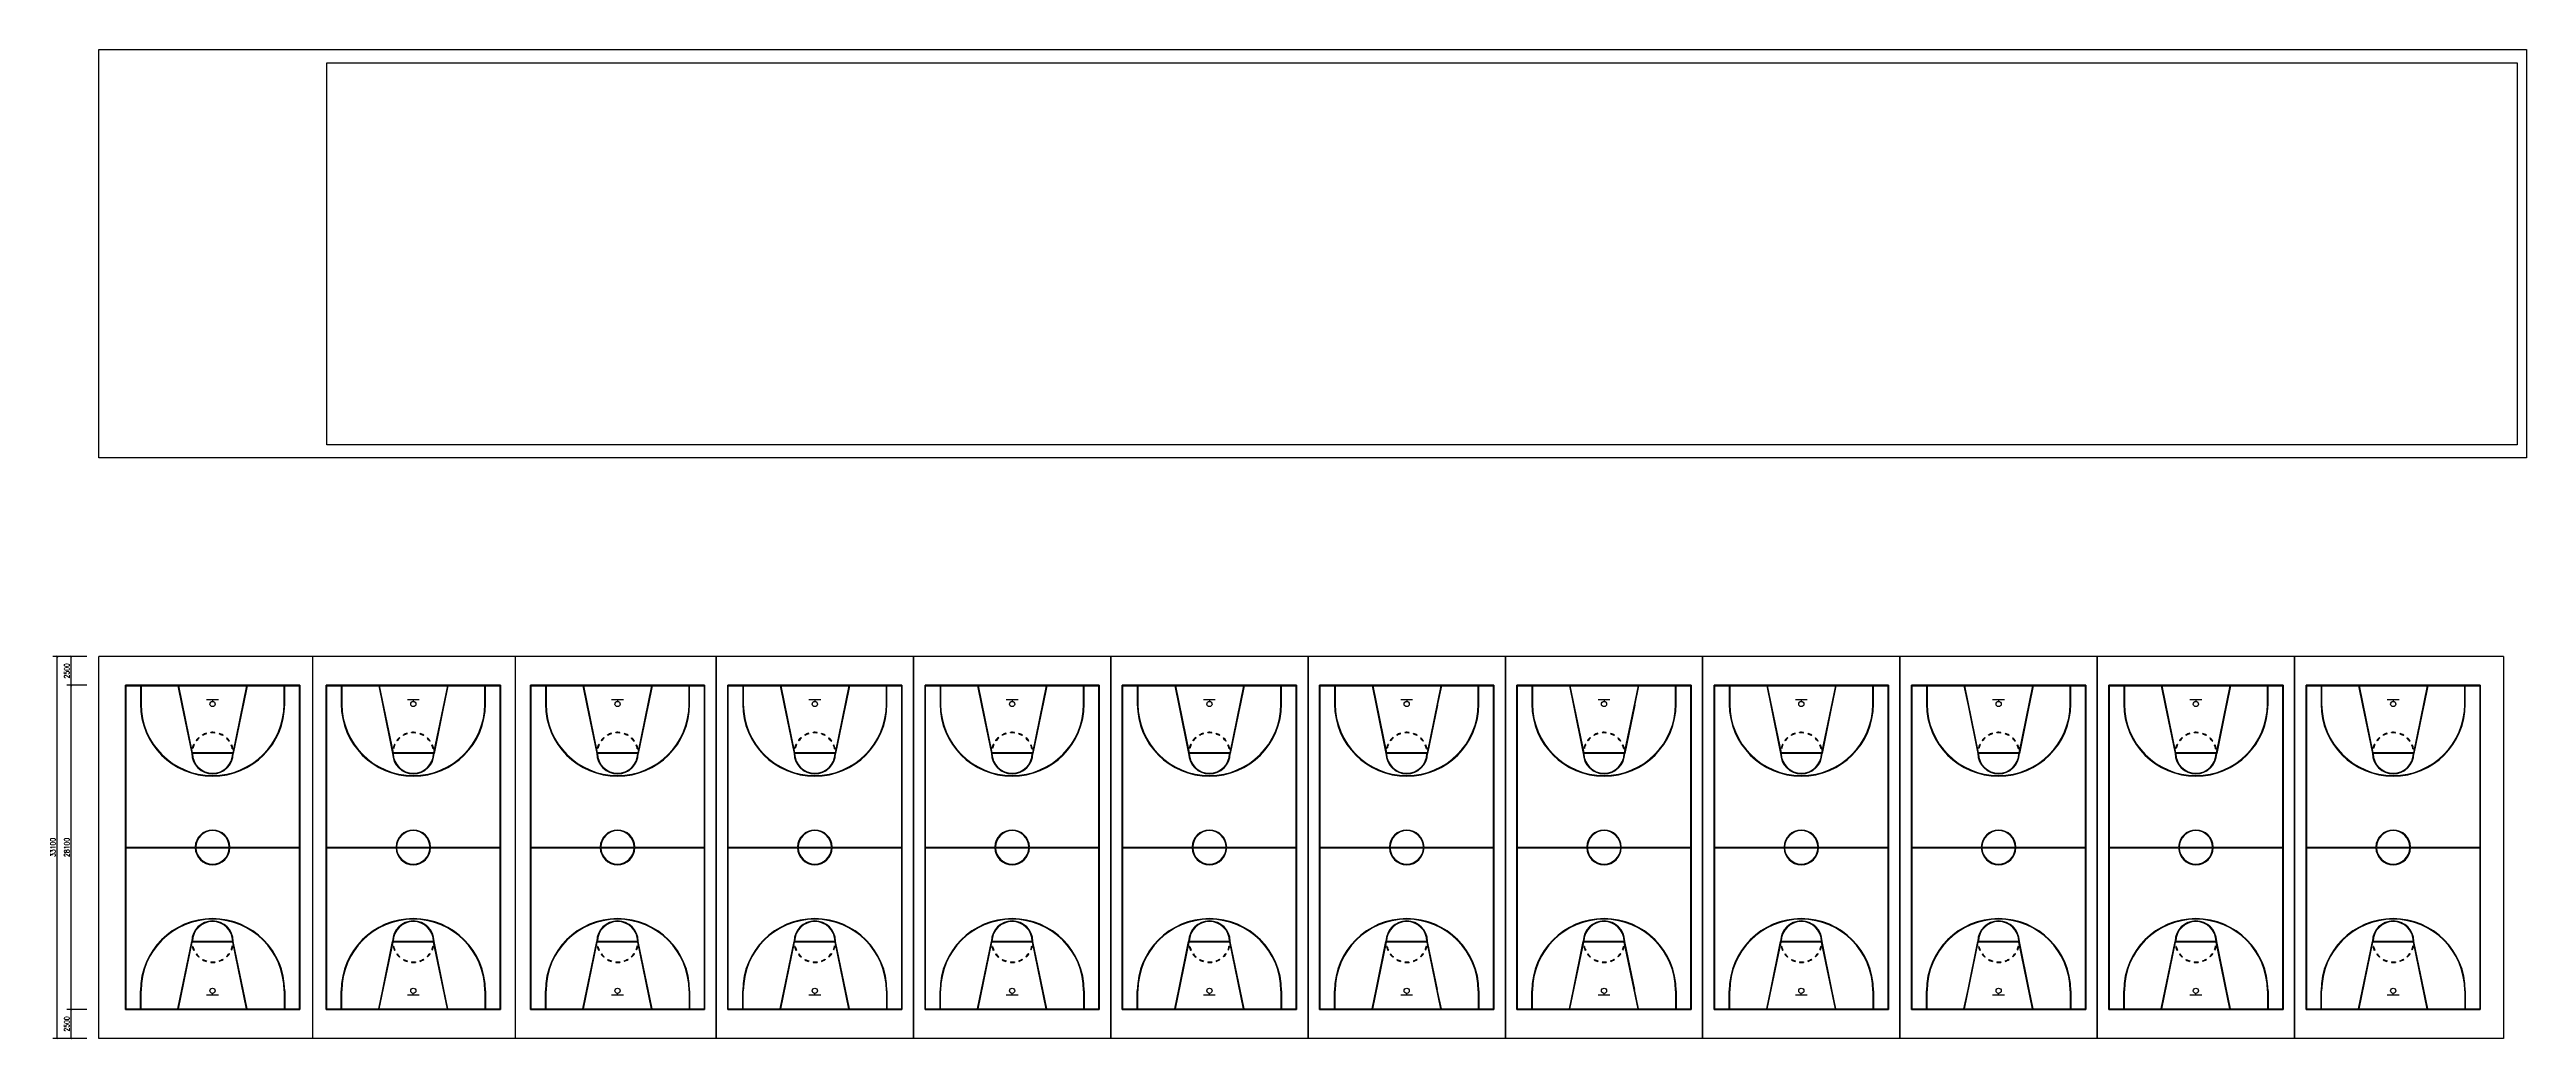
# Model space of a CAD drawing. Extents: x 962303 to 1579583, y -174742 to 224716.
# Drawn here: x 962303 to 1176983, y -10446 to 75349 of the extents above; entities that cross this region are included whole.
import ezdxf

# ---------------------------------------------------------------- set-up
doc = ezdxf.new("R2010")
doc.units = 0
doc.header["$LTSCALE"] = 1000
doc.header["$MEASUREMENT"] = 0
doc.layers.add('PUB_DIM', color=3, linetype='Continuous')
doc.styles.add('_TCH_DIM_T3', font='SIMPLEX', dxfattribs={"width": 0.705882, "bigfont": 'GBCBIG'})
doc.dimstyles.new('_TCH_ARCH&&150', dxfattribs={"dimtxt": 446.25, "dimasz": 150, "dimexe": 375, "dimexo": 450, "dimgap": 150, "dimtad": 1, "dimdec": 0, "dimzin": 0, "dimdsep": 46, "dimtxsty": '_TCH_DIM_T3', "dimblk": 'ARCHTICK', "dimcen": 0.09, "dimclrt": 7, "dimazin": 2, "dimtfac": 1, "dimtdec": 0, "dimtix": 1, "dimtmove": 2, "dimatfit": 3, "dimfxl": 0, "dimtolj": 1, "dimtzin": 0, "dimarcsym": 0})

# ---------------------------------------------------------------- blocks, each defined once
blk = doc.blocks.new('_ArchTick')
at = {"color": 0, "linetype": 'ByBlock', "const_width": 0.4}
blk.add_lwpolyline([(-0.5, -0.5), (0.5, 0.5)], dxfattribs=at)
blk = doc.blocks.new('*D979')
at = {"layer": 'Defpoints', "color": 0}
for p in [(962969, 22750), (965983, 22750), (965983, -10350)]:
    blk.add_point(p, dxfattribs=at)
at = {"layer": 'PUB_DIM', "color": 0, "lineweight": -2}
for p, q in [((965533, 22750), (962594, 22750)), ((962969, -10350), (962969, 22750)), ((965533, -10350), (962594, -10350))]:
    blk.add_line(p, q, dxfattribs=at)
at = {"layer": 'PUB_DIM', "color": 0, "lineweight": -2, "xscale": 150, "yscale": 150, "zscale": 150}
for p, rotation in [((962969, 22750), 90), ((962969, -10350), 270)]:
    blk.add_blockref('_ArchTick', p, dxfattribs=dict(at, rotation=rotation))
at = {"layer": 'PUB_DIM', "color": 7, "insert": (962596, 6200), "char_height": 446.2, "attachment_point": 5, "rotation": 90, "style": '_TCH_DIM_T3'}
blk.add_mtext('\\A1;33100', dxfattribs=at)
blk = doc.blocks.new('*D980')
at = {"layer": 'Defpoints', "color": 0}
for p in [(964169, -7850), (965983, -7850), (965983, -10350)]:
    blk.add_point(p, dxfattribs=at)
at = {"layer": 'PUB_DIM', "color": 0, "lineweight": -2}
for p, q in [((965533, -7850), (963794, -7850)), ((964169, -10350), (964169, -7850)), ((965533, -10350), (963794, -10350))]:
    blk.add_line(p, q, dxfattribs=at)
at = {"layer": 'PUB_DIM', "color": 0, "lineweight": -2, "xscale": 150, "yscale": 150, "zscale": 150}
for p, rotation in [((964169, -7850), 90), ((964169, -10350), 270)]:
    blk.add_blockref('_ArchTick', p, dxfattribs=dict(at, rotation=rotation))
at = {"layer": 'PUB_DIM', "color": 7, "insert": (963796, -9100), "char_height": 446.2, "attachment_point": 5, "rotation": 90, "style": '_TCH_DIM_T3'}
blk.add_mtext('\\A1;2500', dxfattribs=at)
blk = doc.blocks.new('*D981')
at = {"layer": 'Defpoints', "color": 0}
for p in [(964169, 20250), (965983, 20250), (965983, -7850)]:
    blk.add_point(p, dxfattribs=at)
at = {"layer": 'PUB_DIM', "color": 0, "lineweight": -2}
for p, q in [((965533, 20250), (963794, 20250)), ((964169, -7850), (964169, 20250)), ((965533, -7850), (963794, -7850))]:
    blk.add_line(p, q, dxfattribs=at)
at = {"layer": 'PUB_DIM', "color": 0, "lineweight": -2, "xscale": 150, "yscale": 150, "zscale": 150}
for p, rotation in [((964169, 20250), 90), ((964169, -7850), 270)]:
    blk.add_blockref('_ArchTick', p, dxfattribs=dict(at, rotation=rotation))
at = {"layer": 'PUB_DIM', "color": 7, "insert": (963796, 6200), "char_height": 446.2, "attachment_point": 5, "rotation": 90, "style": '_TCH_DIM_T3'}
blk.add_mtext('\\A1;28100', dxfattribs=at)
blk = doc.blocks.new('*D982')
at = {"layer": 'Defpoints', "color": 0}
for p in [(964169, 22750), (965983, 22750), (965983, 20250)]:
    blk.add_point(p, dxfattribs=at)
at = {"layer": 'PUB_DIM', "color": 0, "lineweight": -2}
for p, q in [((965533, 22750), (963794, 22750)), ((964169, 20250), (964169, 22750)), ((965533, 20250), (963794, 20250))]:
    blk.add_line(p, q, dxfattribs=at)
at = {"layer": 'PUB_DIM', "color": 0, "lineweight": -2, "xscale": 150, "yscale": 150, "zscale": 150}
for p, rotation in [((964169, 22750), 90), ((964169, 20250), 270)]:
    blk.add_blockref('_ArchTick', p, dxfattribs=dict(at, rotation=rotation))
at = {"layer": 'PUB_DIM', "color": 7, "insert": (963796, 21500), "char_height": 446.2, "attachment_point": 5, "rotation": 90, "style": '_TCH_DIM_T3'}
blk.add_mtext('\\A1;2500', dxfattribs=at)

msp = doc.modelspace()

# ---------------------------------------------------------------- linework, layer by layer
for p, q in [((966583, -10350.1), (966583, 22749.9)), ((1174983, 22749.9), (966583, 22749.9)), ((985133, -10350.1), (985133, 22749.9)), ((1002683, -10350.1), (1002683, 22749.9)), ((1020083, -10350.1), (1020083, 22749.9)), ((1020083, 22749.9), (1020083, -10350.1)), ((1037183, -10350.1), (1037183, 22749.9)), ((1037183, 22749.9), (1037183, -10350.1)), ((1054283, -10350.1), (1054283, 22749.9)), ((1054283, 22749.9), (1054283, -10350.1)), ((1071383, -10350.1), (1071383, 22749.9)), ((1071383, 22749.9), (1071383, -10350.1)), ((1088483, -10350.1), (1088483, 22749.9)), ((1088483, 22749.9), (1088483, -10350.1)), ((1105583, -10350.1), (1105583, 22749.9)), ((1105583, 22749.9), (1105583, -10350.1)), ((1122683, -10350.1), (1122683, 22749.9)), ((1122683, 22749.9), (1122683, -10350.1)), ((1139783, -10350.1), (1139783, 22749.9)), ((1139783, 22749.9), (1139783, -10350.1)), ((1156883, -10350.1), (1156883, 22749.9)), ((1156883, 22749.9), (1156883, -10350.1)), ((1174983, 22749.9), (1174983, -10350.1)), ((968883, 6224.9), (968883, 20249.9)), ((968883, 20249.9), (983983, 20249.9)), ((968933, 6224.9), (968933, 20199.9)), ((968933, 20199.9), (973433, 20199.9)), ((970183, 20199.9), (970183, 18624.9)), ((970233, 20199.9), (970233, 18624.9)), ((973433, 20199.9), (973780.2, 18507.4)), ((973484.1, 20199.9), (979382, 20199.9)), ((973484.1, 20199.9), (974674, 14399.9)), ((979382, 20199.9), (978192.1, 14399.9)), ((979433, 20199.9), (979085.8, 18507.4)), ((979433, 20199.9), (982633, 20199.9)), ((982633, 18624.9), (982633, 20199.9)), ((982683, 20199.9), (983933, 20199.9)), ((982683, 18624.9), (982683, 20199.9)), ((983933, 20199.9), (983933, 6224.9)), ((983983, 20249.9), (983983, 6224.9)), ((986283, 6224.9), (986283, 20249.9)), ((986283, 20249.9), (1001383, 20249.9)), ((986333, 6224.9), (986333, 20199.9)), ((986333, 20199.9), (990833, 20199.9)), ((987583, 20199.9), (987583, 18624.9)), ((987633, 20199.9), (987633, 18624.9)), ((990833, 20199.9), (991180.2, 18507.4)), ((990884.1, 20199.9), (996782, 20199.9)), ((990884.1, 20199.9), (992074, 14399.9)), ((996782, 20199.9), (995592.1, 14399.9)), ((996833, 20199.9), (996485.8, 18507.4)), ((996833, 20199.9), (1000033, 20199.9)), ((1000033, 18624.9), (1000033, 20199.9)), ((1000083, 20199.9), (1001333, 20199.9)), ((1000083, 18624.9), (1000083, 20199.9)), ((1001333, 20199.9), (1001333, 6224.9)), ((1001383, 20249.9), (1001383, 6224.9)), ((1003983, 6224.9), (1003983, 20249.9)), ((1003983, 20249.9), (1019083, 20249.9)), ((1004033, 6224.9), (1004033, 20199.9)), ((1004033, 20199.9), (1008533, 20199.9)), ((1005283, 20199.9), (1005283, 18624.9)), ((1005333, 20199.9), (1005333, 18624.9)), ((1008533, 20199.9), (1008880.2, 18507.4)), ((1008584.1, 20199.9), (1014482, 20199.9)), ((1008584.1, 20199.9), (1009774, 14399.9)), ((1014482, 20199.9), (1013292.1, 14399.9)), ((1014533, 20199.9), (1014185.8, 18507.4)), ((1014533, 20199.9), (1017733, 20199.9)), ((1017733, 18624.9), (1017733, 20199.9)), ((1017783, 20199.9), (1019033, 20199.9)), ((1017783, 18624.9), (1017783, 20199.9)), ((1019033, 20199.9), (1019033, 6224.9)), ((1019083, 20249.9), (1019083, 6224.9)), ((1021083, 6224.9), (1021083, 20249.9)), ((1021083, 20249.9), (1036183, 20249.9)), ((1021133, 6224.9), (1021133, 20199.9)), ((1021133, 20199.9), (1025633, 20199.9)), ((1022383, 20199.9), (1022383, 18624.9)), ((1022433, 20199.9), (1022433, 18624.9)), ((1025633, 20199.9), (1025980.2, 18507.4)), ((1025684.1, 20199.9), (1031582, 20199.9)), ((1025684.1, 20199.9), (1026874, 14399.9)), ((1031582, 20199.9), (1030392.1, 14399.9)), ((1031633, 20199.9), (1031285.8, 18507.4)), ((1031633, 20199.9), (1034833, 20199.9)), ((1034833, 18624.9), (1034833, 20199.9)), ((1034883, 20199.9), (1036133, 20199.9)), ((1034883, 18624.9), (1034883, 20199.9)), ((1036133, 20199.9), (1036133, 6224.9)), ((1036183, 20249.9), (1036183, 6224.9)), ((1038183, 6224.9), (1038183, 20249.9)), ((1038183, 20249.9), (1053283, 20249.9)), ((1038233, 6224.9), (1038233, 20199.9)), ((1038233, 20199.9), (1042733, 20199.9)), ((1039483, 20199.9), (1039483, 18624.9)), ((1039533, 20199.9), (1039533, 18624.9)), ((1042733, 20199.9), (1043080.2, 18507.4)), ((1042784.1, 20199.9), (1048682, 20199.9)), ((1042784.1, 20199.9), (1043974, 14399.9)), ((1048682, 20199.9), (1047492.1, 14399.9)), ((1048733, 20199.9), (1048385.8, 18507.4)), ((1048733, 20199.9), (1051933, 20199.9)), ((1051933, 18624.9), (1051933, 20199.9)), ((1051983, 20199.9), (1053233, 20199.9)), ((1051983, 18624.9), (1051983, 20199.9)), ((1053233, 20199.9), (1053233, 6224.9)), ((1053283, 20249.9), (1053283, 6224.9)), ((1055283, 6224.9), (1055283, 20249.9)), ((1055283, 20249.9), (1070383, 20249.9)), ((1055333, 6224.9), (1055333, 20199.9)), ((1055333, 20199.9), (1059833, 20199.9)), ((1056583, 20199.9), (1056583, 18624.9)), ((1056633, 20199.9), (1056633, 18624.9)), ((1059833, 20199.9), (1060180.2, 18507.4)), ((1059884.1, 20199.9), (1065782, 20199.9)), ((1059884.1, 20199.9), (1061074, 14399.9)), ((1065782, 20199.9), (1064592.1, 14399.9)), ((1065833, 20199.9), (1065485.8, 18507.4)), ((1065833, 20199.9), (1069033, 20199.9)), ((1069033, 18624.9), (1069033, 20199.9)), ((1069083, 20199.9), (1070333, 20199.9)), ((1069083, 18624.9), (1069083, 20199.9)), ((1070333, 20199.9), (1070333, 6224.9)), ((1070383, 20249.9), (1070383, 6224.9)), ((1072383, 6224.9), (1072383, 20249.9)), ((1072383, 20249.9), (1087483, 20249.9)), ((1072433, 6224.9), (1072433, 20199.9)), ((1072433, 20199.9), (1076933, 20199.9)), ((1073683, 20199.9), (1073683, 18624.9)), ((1073733, 20199.9), (1073733, 18624.9)), ((1076933, 20199.9), (1077280.2, 18507.4)), ((1076984.1, 20199.9), (1082882, 20199.9)), ((1076984.1, 20199.9), (1078174, 14399.9)), ((1082882, 20199.9), (1081692.1, 14399.9)), ((1082933, 20199.9), (1082585.8, 18507.4)), ((1082933, 20199.9), (1086133, 20199.9)), ((1086133, 18624.9), (1086133, 20199.9)), ((1086183, 20199.9), (1087433, 20199.9)), ((1086183, 18624.9), (1086183, 20199.9)), ((1087433, 20199.9), (1087433, 6224.9)), ((1087483, 20249.9), (1087483, 6224.9)), ((1089483, 6224.9), (1089483, 20249.9)), ((1089483, 20249.9), (1104583, 20249.9)), ((1089533, 6224.9), (1089533, 20199.9)), ((1089533, 20199.9), (1094033, 20199.9)), ((1090783, 20199.9), (1090783, 18624.9)), ((1090833, 20199.9), (1090833, 18624.9)), ((1094033, 20199.9), (1094380.2, 18507.4)), ((1094084.1, 20199.9), (1099982, 20199.9)), ((1094084.1, 20199.9), (1095274, 14399.9)), ((1099982, 20199.9), (1098792.1, 14399.9)), ((1100033, 20199.9), (1099685.8, 18507.4)), ((1100033, 20199.9), (1103233, 20199.9)), ((1103233, 18624.9), (1103233, 20199.9)), ((1103283, 20199.9), (1104533, 20199.9)), ((1103283, 18624.9), (1103283, 20199.9)), ((1104533, 20199.9), (1104533, 6224.9)), ((1104583, 20249.9), (1104583, 6224.9)), ((1106583, 6224.9), (1106583, 20249.9)), ((1106583, 20249.9), (1121683, 20249.9)), ((1106633, 6224.9), (1106633, 20199.9)), ((1106633, 20199.9), (1111133, 20199.9)), ((1107883, 20199.9), (1107883, 18624.9)), ((1107933, 20199.9), (1107933, 18624.9)), ((1111133, 20199.9), (1111480.2, 18507.4)), ((1111184.1, 20199.9), (1117082, 20199.9)), ((1111184.1, 20199.9), (1112374, 14399.9)), ((1117082, 20199.9), (1115892.1, 14399.9)), ((1117133, 20199.9), (1116785.8, 18507.4)), ((1117133, 20199.9), (1120333, 20199.9)), ((1120333, 18624.9), (1120333, 20199.9)), ((1120383, 20199.9), (1121633, 20199.9)), ((1120383, 18624.9), (1120383, 20199.9)), ((1121633, 20199.9), (1121633, 6224.9)), ((1121683, 20249.9), (1121683, 6224.9)), ((1123683, 6224.9), (1123683, 20249.9)), ((1123683, 20249.9), (1138783, 20249.9)), ((1123733, 6224.9), (1123733, 20199.9)), ((1123733, 20199.9), (1128233, 20199.9)), ((1124983, 20199.9), (1124983, 18624.9)), ((1125033, 20199.9), (1125033, 18624.9)), ((1128233, 20199.9), (1128580.2, 18507.4)), ((1128284.1, 20199.9), (1134182, 20199.9)), ((1128284.1, 20199.9), (1129474, 14399.9)), ((1134182, 20199.9), (1132992.1, 14399.9)), ((1134233, 20199.9), (1133885.8, 18507.4)), ((1134233, 20199.9), (1137433, 20199.9)), ((1137433, 18624.9), (1137433, 20199.9)), ((1137483, 20199.9), (1138733, 20199.9)), ((1137483, 18624.9), (1137483, 20199.9)), ((1138733, 20199.9), (1138733, 6224.9)), ((1138783, 20249.9), (1138783, 6224.9)), ((1140783, 6224.9), (1140783, 20249.9)), ((1140783, 20249.9), (1155883, 20249.9)), ((1140833, 6224.9), (1140833, 20199.9)), ((1140833, 20199.9), (1145333, 20199.9)), ((1142083, 20199.9), (1142083, 18624.9)), ((1142133, 20199.9), (1142133, 18624.9)), ((1145333, 20199.9), (1145680.2, 18507.4)), ((1145384.1, 20199.9), (1151282, 20199.9)), ((1145384.1, 20199.9), (1146574, 14399.9)), ((1151282, 20199.9), (1150092.1, 14399.9)), ((1151333, 20199.9), (1150985.8, 18507.4)), ((1151333, 20199.9), (1154533, 20199.9)), ((1154533, 18624.9), (1154533, 20199.9)), ((1154583, 20199.9), (1155833, 20199.9)), ((1154583, 18624.9), (1154583, 20199.9)), ((1155833, 20199.9), (1155833, 6224.9)), ((1155883, 20249.9), (1155883, 6224.9)), ((1157883, 6224.9), (1157883, 20249.9)), ((1157883, 20249.9), (1172983, 20249.9)), ((1157933, 6224.9), (1157933, 20199.9)), ((1157933, 20199.9), (1162433, 20199.9)), ((1159183, 20199.9), (1159183, 18624.9)), ((1159233, 20199.9), (1159233, 18624.9)), ((1162433, 20199.9), (1162780.2, 18507.4)), ((1162484.1, 20199.9), (1168382, 20199.9)), ((1162484.1, 20199.9), (1163674, 14399.9)), ((1168382, 20199.9), (1167192.1, 14399.9)), ((1168433, 20199.9), (1168085.8, 18507.4)), ((1168433, 20199.9), (1171633, 20199.9)), ((1171633, 18624.9), (1171633, 20199.9)), ((1171683, 20199.9), (1172933, 20199.9)), ((1171683, 18624.9), (1171683, 20199.9)), ((1172933, 20199.9), (1172933, 6224.9)), ((1172983, 20249.9), (1172983, 6224.9)), ((973780.2, 18507.4), (974633.2, 14349.9)), ((976941.8, 18999.9), (975915.2, 18999.9)), ((976433, 18999.9), (976433, 18849.9)), ((979090.2, 18528.7), (978232.8, 14349.9)), ((991180.2, 18507.4), (992033.2, 14349.9)), ((994341.8, 18999.9), (993315.2, 18999.9)), ((993833, 18999.9), (993833, 18849.9)), ((996490.2, 18528.7), (995632.8, 14349.9)), ((1008880.2, 18507.4), (1009733.2, 14349.9)), ((1012041.8, 18999.9), (1011015.2, 18999.9)), ((1011533, 18999.9), (1011533, 18849.9)), ((1014190.2, 18528.7), (1013332.8, 14349.9)), ((1025980.2, 18507.4), (1026833.2, 14349.9)), ((1029141.8, 18999.9), (1028115.2, 18999.9)), ((1028633, 18999.9), (1028633, 18849.9)), ((1031290.2, 18528.7), (1030432.8, 14349.9)), ((1043080.2, 18507.4), (1043933.2, 14349.9)), ((1046241.8, 18999.9), (1045215.2, 18999.9)), ((1045733, 18999.9), (1045733, 18849.9)), ((1048390.2, 18528.7), (1047532.8, 14349.9)), ((1060180.2, 18507.4), (1061033.2, 14349.9)), ((1063341.8, 18999.9), (1062315.2, 18999.9)), ((1062833, 18999.9), (1062833, 18849.9)), ((1065490.2, 18528.7), (1064632.8, 14349.9)), ((1077280.2, 18507.4), (1078133.2, 14349.9)), ((1080441.8, 18999.9), (1079415.2, 18999.9)), ((1079933, 18999.9), (1079933, 18849.9)), ((1082590.2, 18528.7), (1081732.8, 14349.9)), ((1094380.2, 18507.4), (1095233.2, 14349.9)), ((1097541.8, 18999.9), (1096515.2, 18999.9)), ((1097033, 18999.9), (1097033, 18849.9)), ((1099690.2, 18528.7), (1098832.8, 14349.9)), ((1111480.2, 18507.4), (1112333.2, 14349.9)), ((1114641.8, 18999.9), (1113615.2, 18999.9)), ((1114133, 18999.9), (1114133, 18849.9)), ((1116790.2, 18528.7), (1115932.8, 14349.9)), ((1128580.2, 18507.4), (1129433.2, 14349.9)), ((1131741.8, 18999.9), (1130715.2, 18999.9)), ((1131233, 18999.9), (1131233, 18849.9)), ((1133890.2, 18528.7), (1133032.8, 14349.9)), ((1145680.2, 18507.4), (1146533.2, 14349.9)), ((1148841.8, 18999.9), (1147815.2, 18999.9)), ((1148333, 18999.9), (1148333, 18849.9)), ((1150990.2, 18528.7), (1150132.8, 14349.9)), ((1162780.2, 18507.4), (1163633.2, 14349.9)), ((1165941.8, 18999.9), (1164915.2, 18999.9)), ((1165433, 18999.9), (1165433, 18849.9)), ((1168090.2, 18528.7), (1167232.8, 14349.9)), ((974843, 15105.9), (974797.6, 15126.8)), ((975043.4, 15438.6), (975003.7, 15469)), ((975275.4, 15687.2), (975242.3, 15724.7)), ((975593.4, 15910.3), (975569.4, 15954.1)), ((975906.1, 16043.7), (975891.1, 16091.4)), ((976287.2, 16118.8), (976283.1, 16168.6)), ((976627.2, 16114.1), (976632.8, 16163.8)), ((977006.1, 16028.4), (977022.5, 16075.6)), ((977315, 15886.3), (977340.2, 15929.5)), ((977626.7, 15654.6), (977660.8, 15691.1)), ((977851.7, 15399.6), (977892.2, 15428.8)), ((978042.7, 15061.4), (978088.7, 15081)), ((992243, 15105.9), (992197.6, 15126.8)), ((992443.4, 15438.6), (992403.7, 15469)), ((992675.4, 15687.2), (992642.3, 15724.7)), ((992993.4, 15910.3), (992969.4, 15954.1)), ((993306.1, 16043.7), (993291.1, 16091.4)), ((993687.2, 16118.8), (993683.1, 16168.6)), ((994027.2, 16114.1), (994032.8, 16163.8)), ((994406.1, 16028.4), (994422.5, 16075.6)), ((994715, 15886.3), (994740.2, 15929.5)), ((995026.7, 15654.6), (995060.8, 15691.1)), ((995251.7, 15399.6), (995292.2, 15428.8)), ((995442.7, 15061.4), (995488.7, 15081)), ((1009943, 15105.9), (1009897.6, 15126.8)), ((1010143.4, 15438.6), (1010103.7, 15469)), ((1010375.4, 15687.2), (1010342.3, 15724.7)), ((1010693.4, 15910.3), (1010669.4, 15954.1)), ((1011006.1, 16043.7), (1010991.1, 16091.4)), ((1011387.2, 16118.8), (1011383.1, 16168.6)), ((1011727.2, 16114.1), (1011732.8, 16163.8)), ((1012106.1, 16028.4), (1012122.5, 16075.6)), ((1012415, 15886.3), (1012440.2, 15929.5)), ((1012726.7, 15654.6), (1012760.8, 15691.1)), ((1012951.7, 15399.6), (1012992.2, 15428.8)), ((1013142.7, 15061.4), (1013188.7, 15081)), ((1027043, 15105.9), (1026997.6, 15126.8)), ((1027243.4, 15438.6), (1027203.7, 15469)), ((1027475.4, 15687.2), (1027442.3, 15724.7)), ((1027793.4, 15910.3), (1027769.4, 15954.1)), ((1028106.1, 16043.7), (1028091.1, 16091.4)), ((1028487.2, 16118.8), (1028483.1, 16168.6)), ((1028827.2, 16114.1), (1028832.8, 16163.8)), ((1029206.1, 16028.4), (1029222.5, 16075.6)), ((1029515, 15886.3), (1029540.2, 15929.5)), ((1029826.7, 15654.6), (1029860.8, 15691.1)), ((1030051.7, 15399.6), (1030092.2, 15428.8)), ((1030242.7, 15061.4), (1030288.7, 15081)), ((1044143, 15105.9), (1044097.6, 15126.8)), ((1044343.4, 15438.6), (1044303.7, 15469)), ((1044575.4, 15687.2), (1044542.3, 15724.7)), ((1044893.4, 15910.3), (1044869.4, 15954.1)), ((1045206.1, 16043.7), (1045191.1, 16091.4)), ((1045587.2, 16118.8), (1045583.1, 16168.6)), ((1045927.2, 16114.1), (1045932.8, 16163.8)), ((1046306.1, 16028.4), (1046322.5, 16075.6)), ((1046615, 15886.3), (1046640.2, 15929.5)), ((1046926.7, 15654.6), (1046960.8, 15691.1)), ((1047151.7, 15399.6), (1047192.2, 15428.8)), ((1047342.7, 15061.4), (1047388.7, 15081)), ((1061243, 15105.9), (1061197.6, 15126.8)), ((1061443.4, 15438.6), (1061403.7, 15469)), ((1061675.4, 15687.2), (1061642.3, 15724.7)), ((1061993.4, 15910.3), (1061969.4, 15954.1)), ((1062306.1, 16043.7), (1062291.1, 16091.4)), ((1062687.2, 16118.8), (1062683.1, 16168.6)), ((1063027.2, 16114.1), (1063032.8, 16163.8)), ((1063406.1, 16028.4), (1063422.5, 16075.6)), ((1063715, 15886.3), (1063740.2, 15929.5)), ((1064026.7, 15654.6), (1064060.8, 15691.1)), ((1064251.7, 15399.6), (1064292.2, 15428.8)), ((1064442.7, 15061.4), (1064488.7, 15081)), ((1078343, 15105.9), (1078297.6, 15126.8)), ((1078543.4, 15438.6), (1078503.7, 15469)), ((1078775.4, 15687.2), (1078742.3, 15724.7)), ((1079093.4, 15910.3), (1079069.4, 15954.1)), ((1079406.1, 16043.7), (1079391.1, 16091.4)), ((1079787.2, 16118.8), (1079783.1, 16168.6)), ((1080127.2, 16114.1), (1080132.8, 16163.8)), ((1080506.1, 16028.4), (1080522.5, 16075.6)), ((1080815, 15886.3), (1080840.2, 15929.5)), ((1081126.7, 15654.6), (1081160.8, 15691.1)), ((1081351.7, 15399.6), (1081392.2, 15428.8)), ((1081542.7, 15061.4), (1081588.7, 15081)), ((1095443, 15105.9), (1095397.6, 15126.8)), ((1095643.4, 15438.6), (1095603.7, 15469)), ((1095875.4, 15687.2), (1095842.3, 15724.7)), ((1096193.4, 15910.3), (1096169.4, 15954.1)), ((1096506.1, 16043.7), (1096491.1, 16091.4)), ((1096887.2, 16118.8), (1096883.1, 16168.6)), ((1097227.2, 16114.1), (1097232.8, 16163.8)), ((1097606.1, 16028.4), (1097622.5, 16075.6)), ((1097915, 15886.3), (1097940.2, 15929.5)), ((1098226.7, 15654.6), (1098260.8, 15691.1)), ((1098451.7, 15399.6), (1098492.2, 15428.8)), ((1098642.7, 15061.4), (1098688.7, 15081)), ((1112543, 15105.9), (1112497.6, 15126.8)), ((1112743.4, 15438.6), (1112703.7, 15469)), ((1112975.4, 15687.2), (1112942.3, 15724.7)), ((1113293.4, 15910.3), (1113269.4, 15954.1)), ((1113606.1, 16043.7), (1113591.1, 16091.4)), ((1113987.2, 16118.8), (1113983.1, 16168.6)), ((1114327.2, 16114.1), (1114332.8, 16163.8)), ((1114706.1, 16028.4), (1114722.5, 16075.6)), ((1115015, 15886.3), (1115040.2, 15929.5)), ((1115326.7, 15654.6), (1115360.8, 15691.1)), ((1115551.7, 15399.6), (1115592.2, 15428.8)), ((1115742.7, 15061.4), (1115788.7, 15081)), ((1129643, 15105.9), (1129597.6, 15126.8)), ((1129843.4, 15438.6), (1129803.7, 15469)), ((1130075.4, 15687.2), (1130042.3, 15724.7)), ((1130393.4, 15910.3), (1130369.4, 15954.1)), ((1130706.1, 16043.7), (1130691.1, 16091.4)), ((1131087.2, 16118.8), (1131083.1, 16168.6)), ((1131427.2, 16114.1), (1131432.8, 16163.8)), ((1131806.1, 16028.4), (1131822.5, 16075.6)), ((1132115, 15886.3), (1132140.2, 15929.5)), ((1132426.7, 15654.6), (1132460.8, 15691.1)), ((1132651.7, 15399.6), (1132692.2, 15428.8)), ((1132842.7, 15061.4), (1132888.7, 15081)), ((1146743, 15105.9), (1146697.6, 15126.8)), ((1146943.4, 15438.6), (1146903.7, 15469)), ((1147175.4, 15687.2), (1147142.3, 15724.7)), ((1147493.4, 15910.3), (1147469.4, 15954.1)), ((1147806.1, 16043.7), (1147791.1, 16091.4)), ((1148187.2, 16118.8), (1148183.1, 16168.6)), ((1148527.2, 16114.1), (1148532.8, 16163.8)), ((1148906.1, 16028.4), (1148922.5, 16075.6)), ((1149215, 15886.3), (1149240.2, 15929.5)), ((1149526.7, 15654.6), (1149560.8, 15691.1)), ((1149751.7, 15399.6), (1149792.2, 15428.8)), ((1149942.7, 15061.4), (1149988.7, 15081)), ((1163843, 15105.9), (1163797.6, 15126.8)), ((1164043.4, 15438.6), (1164003.7, 15469)), ((1164275.4, 15687.2), (1164242.3, 15724.7)), ((1164593.4, 15910.3), (1164569.4, 15954.1)), ((1164906.1, 16043.7), (1164891.1, 16091.4)), ((1165287.2, 16118.8), (1165283.1, 16168.6)), ((1165627.2, 16114.1), (1165632.8, 16163.8)), ((1166006.1, 16028.4), (1166022.5, 16075.6)), ((1166315, 15886.3), (1166340.2, 15929.5)), ((1166626.7, 15654.6), (1166660.8, 15691.1)), ((1166851.7, 15399.6), (1166892.2, 15428.8)), ((1167042.7, 15061.4), (1167088.7, 15081)), ((978192.1, 14399.9), (974674, 14399.9)), ((974731.7, 14784.6), (974683, 14796.3)), ((978182.8, 14349.9), (974683.2, 14349.9)), ((978145.1, 14737.1), (978194, 14747.5)), ((995592.1, 14399.9), (992074, 14399.9)), ((992131.7, 14784.6), (992083, 14796.3)), ((995582.8, 14349.9), (992083.2, 14349.9)), ((995545.1, 14737.1), (995594, 14747.5)), ((1013292.1, 14399.9), (1009774, 14399.9)), ((1009831.7, 14784.6), (1009783, 14796.3)), ((1013282.8, 14349.9), (1009783.2, 14349.9)), ((1013245.1, 14737.1), (1013294, 14747.5)), ((1030392.1, 14399.9), (1026874, 14399.9)), ((1026931.7, 14784.6), (1026883, 14796.3)), ((1030382.8, 14349.9), (1026883.2, 14349.9)), ((1030345.1, 14737.1), (1030394, 14747.5)), ((1047492.1, 14399.9), (1043974, 14399.9)), ((1044031.7, 14784.6), (1043983, 14796.3)), ((1047482.8, 14349.9), (1043983.2, 14349.9)), ((1047445.1, 14737.1), (1047494, 14747.5)), ((1064592.1, 14399.9), (1061074, 14399.9)), ((1061131.7, 14784.6), (1061083, 14796.3)), ((1064582.8, 14349.9), (1061083.2, 14349.9)), ((1064545.1, 14737.1), (1064594, 14747.5)), ((1081692.1, 14399.9), (1078174, 14399.9)), ((1078231.7, 14784.6), (1078183, 14796.3)), ((1081682.8, 14349.9), (1078183.2, 14349.9)), ((1081645.1, 14737.1), (1081694, 14747.5)), ((1098792.1, 14399.9), (1095274, 14399.9)), ((1095331.7, 14784.6), (1095283, 14796.3)), ((1098782.8, 14349.9), (1095283.2, 14349.9)), ((1098745.1, 14737.1), (1098794, 14747.5)), ((1115892.1, 14399.9), (1112374, 14399.9)), ((1112431.7, 14784.6), (1112383, 14796.3)), ((1115882.8, 14349.9), (1112383.2, 14349.9)), ((1115845.1, 14737.1), (1115894, 14747.5)), ((1132992.1, 14399.9), (1129474, 14399.9)), ((1129531.7, 14784.6), (1129483, 14796.3)), ((1132982.8, 14349.9), (1129483.2, 14349.9)), ((1132945.1, 14737.1), (1132994, 14747.5)), ((1150092.1, 14399.9), (1146574, 14399.9)), ((1146631.7, 14784.6), (1146583, 14796.3)), ((1150082.8, 14349.9), (1146583.2, 14349.9)), ((1150045.1, 14737.1), (1150094, 14747.5)), ((1167192.1, 14399.9), (1163674, 14399.9)), ((1163731.7, 14784.6), (1163683, 14796.3)), ((1167182.8, 14349.9), (1163683.2, 14349.9)), ((1167145.1, 14737.1), (1167194, 14747.5)), ((968883, -7850.1), (968883, 6224.9)), ((968933, 6224.9), (974933.2, 6224.9)), ((968933, 6174.9), (974933.2, 6174.9)), ((968933, -7800.1), (968933, 6174.9)), ((974983.2, 6224.9), (977882.8, 6224.9)), ((974983.2, 6174.9), (977882.8, 6174.9)), ((977932.8, 6224.9), (983933, 6224.9)), ((977932.8, 6174.9), (983933, 6174.9)), ((983933, 6174.9), (983933, -7800.1)), ((983983, 6224.9), (983983, -7850.1)), ((986283, -7850.1), (986283, 6224.9)), ((986333, 6224.9), (992333.2, 6224.9)), ((986333, 6174.9), (992333.2, 6174.9)), ((986333, -7800.1), (986333, 6174.9)), ((992383.2, 6224.9), (995282.8, 6224.9)), ((992383.2, 6174.9), (995282.8, 6174.9)), ((995332.8, 6224.9), (1001333, 6224.9)), ((995332.8, 6174.9), (1001333, 6174.9)), ((1001333, 6174.9), (1001333, -7800.1)), ((1001383, 6224.9), (1001383, -7850.1)), ((1003983, -7850.1), (1003983, 6224.9)), ((1004033, 6224.9), (1010033.2, 6224.9)), ((1004033, 6174.9), (1010033.2, 6174.9)), ((1004033, -7800.1), (1004033, 6174.9)), ((1010083.2, 6224.9), (1012982.8, 6224.9)), ((1010083.2, 6174.9), (1012982.8, 6174.9)), ((1013032.8, 6224.9), (1019033, 6224.9)), ((1013032.8, 6174.9), (1019033, 6174.9)), ((1019033, 6174.9), (1019033, -7800.1)), ((1019083, 6224.9), (1019083, -7850.1)), ((1021083, -7850.1), (1021083, 6224.9)), ((1021133, 6224.9), (1027133.2, 6224.9)), ((1021133, 6174.9), (1027133.2, 6174.9)), ((1021133, -7800.1), (1021133, 6174.9)), ((1027183.2, 6224.9), (1030082.8, 6224.9)), ((1027183.2, 6174.9), (1030082.8, 6174.9)), ((1030132.8, 6224.9), (1036133, 6224.9)), ((1030132.8, 6174.9), (1036133, 6174.9)), ((1036133, 6174.9), (1036133, -7800.1)), ((1036183, 6224.9), (1036183, -7850.1)), ((1038183, -7850.1), (1038183, 6224.9)), ((1038233, 6224.9), (1044233.2, 6224.9)), ((1038233, 6174.9), (1044233.2, 6174.9)), ((1038233, -7800.1), (1038233, 6174.9)), ((1044283.2, 6224.9), (1047182.8, 6224.9)), ((1044283.2, 6174.9), (1047182.8, 6174.9)), ((1047232.8, 6224.9), (1053233, 6224.9)), ((1047232.8, 6174.9), (1053233, 6174.9)), ((1053233, 6174.9), (1053233, -7800.1)), ((1053283, 6224.9), (1053283, -7850.1)), ((1055283, -7850.1), (1055283, 6224.9)), ((1055333, 6224.9), (1061333.2, 6224.9)), ((1055333, 6174.9), (1061333.2, 6174.9)), ((1055333, -7800.1), (1055333, 6174.9)), ((1061383.2, 6224.9), (1064282.8, 6224.9)), ((1061383.2, 6174.9), (1064282.8, 6174.9)), ((1064332.8, 6224.9), (1070333, 6224.9)), ((1064332.8, 6174.9), (1070333, 6174.9)), ((1070333, 6174.9), (1070333, -7800.1)), ((1070383, 6224.9), (1070383, -7850.1)), ((1072383, -7850.1), (1072383, 6224.9)), ((1072433, 6224.9), (1078433.2, 6224.9)), ((1072433, 6174.9), (1078433.2, 6174.9)), ((1072433, -7800.1), (1072433, 6174.9)), ((1078483.2, 6224.9), (1081382.8, 6224.9)), ((1078483.2, 6174.9), (1081382.8, 6174.9)), ((1081432.8, 6224.9), (1087433, 6224.9)), ((1081432.8, 6174.9), (1087433, 6174.9)), ((1087433, 6174.9), (1087433, -7800.1)), ((1087483, 6224.9), (1087483, -7850.1)), ((1089483, -7850.1), (1089483, 6224.9)), ((1089533, 6224.9), (1095533.2, 6224.9)), ((1089533, 6174.9), (1095533.2, 6174.9)), ((1089533, -7800.1), (1089533, 6174.9)), ((1095583.2, 6224.9), (1098482.8, 6224.9)), ((1095583.2, 6174.9), (1098482.8, 6174.9)), ((1098532.8, 6224.9), (1104533, 6224.9)), ((1098532.8, 6174.9), (1104533, 6174.9)), ((1104533, 6174.9), (1104533, -7800.1)), ((1104583, 6224.9), (1104583, -7850.1)), ((1106583, -7850.1), (1106583, 6224.9)), ((1106633, 6224.9), (1112633.2, 6224.9)), ((1106633, 6174.9), (1112633.2, 6174.9)), ((1106633, -7800.1), (1106633, 6174.9)), ((1112683.2, 6224.9), (1115582.8, 6224.9)), ((1112683.2, 6174.9), (1115582.8, 6174.9)), ((1115632.8, 6224.9), (1121633, 6224.9)), ((1115632.8, 6174.9), (1121633, 6174.9)), ((1121633, 6174.9), (1121633, -7800.1)), ((1121683, 6224.9), (1121683, -7850.1)), ((1123683, -7850.1), (1123683, 6224.9)), ((1123733, 6224.9), (1129733.2, 6224.9)), ((1123733, 6174.9), (1129733.2, 6174.9)), ((1123733, -7800.1), (1123733, 6174.9)), ((1129783.2, 6224.9), (1132682.8, 6224.9)), ((1129783.2, 6174.9), (1132682.8, 6174.9)), ((1132732.8, 6224.9), (1138733, 6224.9)), ((1132732.8, 6174.9), (1138733, 6174.9)), ((1138733, 6174.9), (1138733, -7800.1)), ((1138783, 6224.9), (1138783, -7850.1)), ((1140783, -7850.1), (1140783, 6224.9)), ((1140833, 6224.9), (1146833.2, 6224.9)), ((1140833, 6174.9), (1146833.2, 6174.9)), ((1140833, -7800.1), (1140833, 6174.9)), ((1146883.2, 6224.9), (1149782.8, 6224.9)), ((1146883.2, 6174.9), (1149782.8, 6174.9)), ((1149832.8, 6224.9), (1155833, 6224.9)), ((1149832.8, 6174.9), (1155833, 6174.9)), ((1155833, 6174.9), (1155833, -7800.1)), ((1155883, 6224.9), (1155883, -7850.1)), ((1157883, -7850.1), (1157883, 6224.9)), ((1157933, 6224.9), (1163933.2, 6224.9)), ((1157933, 6174.9), (1163933.2, 6174.9)), ((1157933, -7800.1), (1157933, 6174.9)), ((1163983.2, 6224.9), (1166882.8, 6224.9)), ((1163983.2, 6174.9), (1166882.8, 6174.9)), ((1166932.8, 6224.9), (1172933, 6224.9)), ((1166932.8, 6174.9), (1172933, 6174.9)), ((1172933, 6174.9), (1172933, -7800.1)), ((1172983, 6224.9), (1172983, -7850.1)), ((973484.1, -7800.1), (974674, -2000.1)), ((973780.2, -6107.7), (974633.2, -1950.1)), ((978192.1, -2000.1), (974674, -2000.1)), ((978182.8, -1950.1), (974683.2, -1950.1)), ((979382, -7800.1), (978192.1, -2000.1)), ((979090.2, -6129), (978232.8, -1950.1)), ((990884.1, -7800.1), (992074, -2000.1)), ((991180.2, -6107.7), (992033.2, -1950.1)), ((995592.1, -2000.1), (992074, -2000.1)), ((995582.8, -1950.1), (992083.2, -1950.1)), ((996782, -7800.1), (995592.1, -2000.1)), ((996490.2, -6129), (995632.8, -1950.1)), ((1008584.1, -7800.1), (1009774, -2000.1)), ((1008880.2, -6107.7), (1009733.2, -1950.1)), ((1013292.1, -2000.1), (1009774, -2000.1)), ((1013282.8, -1950.1), (1009783.2, -1950.1)), ((1014482, -7800.1), (1013292.1, -2000.1)), ((1014190.2, -6129), (1013332.8, -1950.1)), ((1025684.1, -7800.1), (1026874, -2000.1)), ((1025980.2, -6107.7), (1026833.2, -1950.1)), ((1030392.1, -2000.1), (1026874, -2000.1)), ((1030382.8, -1950.1), (1026883.2, -1950.1)), ((1031582, -7800.1), (1030392.1, -2000.1)), ((1031290.2, -6129), (1030432.8, -1950.1)), ((1042784.1, -7800.1), (1043974, -2000.1)), ((1043080.2, -6107.7), (1043933.2, -1950.1)), ((1047492.1, -2000.1), (1043974, -2000.1)), ((1047482.8, -1950.1), (1043983.2, -1950.1)), ((1048682, -7800.1), (1047492.1, -2000.1)), ((1048390.2, -6129), (1047532.8, -1950.1)), ((1059884.1, -7800.1), (1061074, -2000.1)), ((1060180.2, -6107.7), (1061033.2, -1950.1)), ((1064592.1, -2000.1), (1061074, -2000.1)), ((1064582.8, -1950.1), (1061083.2, -1950.1)), ((1065782, -7800.1), (1064592.1, -2000.1)), ((1065490.2, -6129), (1064632.8, -1950.1)), ((1076984.1, -7800.1), (1078174, -2000.1)), ((1077280.2, -6107.7), (1078133.2, -1950.1)), ((1081692.1, -2000.1), (1078174, -2000.1)), ((1081682.8, -1950.1), (1078183.2, -1950.1)), ((1082882, -7800.1), (1081692.1, -2000.1)), ((1082590.2, -6129), (1081732.8, -1950.1)), ((1094084.1, -7800.1), (1095274, -2000.1)), ((1094380.2, -6107.7), (1095233.2, -1950.1)), ((1098792.1, -2000.1), (1095274, -2000.1)), ((1098782.8, -1950.1), (1095283.2, -1950.1)), ((1099982, -7800.1), (1098792.1, -2000.1)), ((1099690.2, -6129), (1098832.8, -1950.1)), ((1111184.1, -7800.1), (1112374, -2000.1)), ((1111480.2, -6107.7), (1112333.2, -1950.1)), ((1115892.1, -2000.1), (1112374, -2000.1)), ((1115882.8, -1950.1), (1112383.2, -1950.1)), ((1117082, -7800.1), (1115892.1, -2000.1)), ((1116790.2, -6129), (1115932.8, -1950.1)), ((1128284.1, -7800.1), (1129474, -2000.1)), ((1128580.2, -6107.7), (1129433.2, -1950.1)), ((1132992.1, -2000.1), (1129474, -2000.1)), ((1132982.8, -1950.1), (1129483.2, -1950.1)), ((1134182, -7800.1), (1132992.1, -2000.1)), ((1133890.2, -6129), (1133032.8, -1950.1)), ((1145384.1, -7800.1), (1146574, -2000.1)), ((1145680.2, -6107.7), (1146533.2, -1950.1)), ((1150092.1, -2000.1), (1146574, -2000.1)), ((1150082.8, -1950.1), (1146583.2, -1950.1)), ((1151282, -7800.1), (1150092.1, -2000.1)), ((1150990.2, -6129), (1150132.8, -1950.1)), ((1162484.1, -7800.1), (1163674, -2000.1)), ((1162780.2, -6107.7), (1163633.2, -1950.1)), ((1167192.1, -2000.1), (1163674, -2000.1)), ((1167182.8, -1950.1), (1163683.2, -1950.1)), ((1168382, -7800.1), (1167192.1, -2000.1)), ((1168090.2, -6129), (1167232.8, -1950.1)), ((974731.7, -2384.8), (974683, -2396.5)), ((974843, -2706.1), (974797.6, -2727)), ((975043.4, -3038.9), (975003.7, -3069.2)), ((975275.4, -3287.5), (975242.3, -3325)), ((975593.4, -3510.5), (975569.4, -3554.4)), ((975906.1, -3643.9), (975891.1, -3691.6)), ((976287.2, -3719), (976283.1, -3768.9)), ((976627.2, -3714.3), (976632.8, -3764)), ((977006.1, -3628.6), (977022.5, -3675.9)), ((977315, -3486.6), (977340.2, -3529.8)), ((977626.7, -3254.8), (977660.8, -3291.4)), ((977851.7, -2999.8), (977892.2, -3029.1)), ((978042.7, -2661.6), (978088.7, -2681.3)), ((978145.1, -2337.4), (978194, -2347.7)), ((992131.7, -2384.8), (992083, -2396.5)), ((992243, -2706.1), (992197.6, -2727)), ((992443.4, -3038.9), (992403.7, -3069.2)), ((992675.4, -3287.5), (992642.3, -3325)), ((992993.4, -3510.5), (992969.4, -3554.4)), ((993306.1, -3643.9), (993291.1, -3691.6)), ((993687.2, -3719), (993683.1, -3768.9)), ((994027.2, -3714.3), (994032.8, -3764)), ((994406.1, -3628.6), (994422.5, -3675.9)), ((994715, -3486.6), (994740.2, -3529.8)), ((995026.7, -3254.8), (995060.8, -3291.4)), ((995251.7, -2999.8), (995292.2, -3029.1)), ((995442.7, -2661.6), (995488.7, -2681.3)), ((995545.1, -2337.4), (995594, -2347.7)), ((1009831.7, -2384.8), (1009783, -2396.5)), ((1009943, -2706.1), (1009897.6, -2727)), ((1010143.4, -3038.9), (1010103.7, -3069.2)), ((1010375.4, -3287.5), (1010342.3, -3325)), ((1010693.4, -3510.5), (1010669.4, -3554.4)), ((1011006.1, -3643.9), (1010991.1, -3691.6)), ((1011387.2, -3719), (1011383.1, -3768.9)), ((1011727.2, -3714.3), (1011732.8, -3764)), ((1012106.1, -3628.6), (1012122.5, -3675.9)), ((1012415, -3486.6), (1012440.2, -3529.8)), ((1012726.7, -3254.8), (1012760.8, -3291.4)), ((1012951.7, -2999.8), (1012992.2, -3029.1)), ((1013142.7, -2661.6), (1013188.7, -2681.3)), ((1013245.1, -2337.4), (1013294, -2347.7)), ((1026931.7, -2384.8), (1026883, -2396.5)), ((1027043, -2706.1), (1026997.6, -2727)), ((1027243.4, -3038.9), (1027203.7, -3069.2)), ((1027475.4, -3287.5), (1027442.3, -3325)), ((1027793.4, -3510.5), (1027769.4, -3554.4)), ((1028106.1, -3643.9), (1028091.1, -3691.6)), ((1028487.2, -3719), (1028483.1, -3768.9)), ((1028827.2, -3714.3), (1028832.8, -3764)), ((1029206.1, -3628.6), (1029222.5, -3675.9)), ((1029515, -3486.6), (1029540.2, -3529.8)), ((1029826.7, -3254.8), (1029860.8, -3291.4)), ((1030051.7, -2999.8), (1030092.2, -3029.1)), ((1030242.7, -2661.6), (1030288.7, -2681.3)), ((1030345.1, -2337.4), (1030394, -2347.7)), ((1044031.7, -2384.8), (1043983, -2396.5)), ((1044143, -2706.1), (1044097.6, -2727)), ((1044343.4, -3038.9), (1044303.7, -3069.2)), ((1044575.4, -3287.5), (1044542.3, -3325)), ((1044893.4, -3510.5), (1044869.4, -3554.4)), ((1045206.1, -3643.9), (1045191.1, -3691.6)), ((1045587.2, -3719), (1045583.1, -3768.9)), ((1045927.2, -3714.3), (1045932.8, -3764)), ((1046306.1, -3628.6), (1046322.5, -3675.9)), ((1046615, -3486.6), (1046640.2, -3529.8)), ((1046926.7, -3254.8), (1046960.8, -3291.4)), ((1047151.7, -2999.8), (1047192.2, -3029.1)), ((1047342.7, -2661.6), (1047388.7, -2681.3)), ((1047445.1, -2337.4), (1047494, -2347.7)), ((1061131.7, -2384.8), (1061083, -2396.5)), ((1061243, -2706.1), (1061197.6, -2727)), ((1061443.4, -3038.9), (1061403.7, -3069.2)), ((1061675.4, -3287.5), (1061642.3, -3325)), ((1061993.4, -3510.5), (1061969.4, -3554.4)), ((1062306.1, -3643.9), (1062291.1, -3691.6)), ((1062687.2, -3719), (1062683.1, -3768.9)), ((1063027.2, -3714.3), (1063032.8, -3764)), ((1063406.1, -3628.6), (1063422.5, -3675.9)), ((1063715, -3486.6), (1063740.2, -3529.8)), ((1064026.7, -3254.8), (1064060.8, -3291.4)), ((1064251.7, -2999.8), (1064292.2, -3029.1)), ((1064442.7, -2661.6), (1064488.7, -2681.3)), ((1064545.1, -2337.4), (1064594, -2347.7)), ((1078231.7, -2384.8), (1078183, -2396.5)), ((1078343, -2706.1), (1078297.6, -2727)), ((1078543.4, -3038.9), (1078503.7, -3069.2)), ((1078775.4, -3287.5), (1078742.3, -3325)), ((1079093.4, -3510.5), (1079069.4, -3554.4)), ((1079406.1, -3643.9), (1079391.1, -3691.6)), ((1079787.2, -3719), (1079783.1, -3768.9)), ((1080127.2, -3714.3), (1080132.8, -3764)), ((1080506.1, -3628.6), (1080522.5, -3675.9)), ((1080815, -3486.6), (1080840.2, -3529.8)), ((1081126.7, -3254.8), (1081160.8, -3291.4)), ((1081351.7, -2999.8), (1081392.2, -3029.1)), ((1081542.7, -2661.6), (1081588.7, -2681.3)), ((1081645.1, -2337.4), (1081694, -2347.7)), ((1095331.7, -2384.8), (1095283, -2396.5)), ((1095443, -2706.1), (1095397.6, -2727)), ((1095643.4, -3038.9), (1095603.7, -3069.2)), ((1095875.4, -3287.5), (1095842.3, -3325)), ((1096193.4, -3510.5), (1096169.4, -3554.4)), ((1096506.1, -3643.9), (1096491.1, -3691.6)), ((1096887.2, -3719), (1096883.1, -3768.9)), ((1097227.2, -3714.3), (1097232.8, -3764)), ((1097606.1, -3628.6), (1097622.5, -3675.9)), ((1097915, -3486.6), (1097940.2, -3529.8)), ((1098226.7, -3254.8), (1098260.8, -3291.4)), ((1098451.7, -2999.8), (1098492.2, -3029.1)), ((1098642.7, -2661.6), (1098688.7, -2681.3)), ((1098745.1, -2337.4), (1098794, -2347.7)), ((1112431.7, -2384.8), (1112383, -2396.5)), ((1112543, -2706.1), (1112497.6, -2727)), ((1112743.4, -3038.9), (1112703.7, -3069.2)), ((1112975.4, -3287.5), (1112942.3, -3325)), ((1113293.4, -3510.5), (1113269.4, -3554.4)), ((1113606.1, -3643.9), (1113591.1, -3691.6)), ((1113987.2, -3719), (1113983.1, -3768.9)), ((1114327.2, -3714.3), (1114332.8, -3764)), ((1114706.1, -3628.6), (1114722.5, -3675.9)), ((1115015, -3486.6), (1115040.2, -3529.8)), ((1115326.7, -3254.8), (1115360.8, -3291.4)), ((1115551.7, -2999.8), (1115592.2, -3029.1)), ((1115742.7, -2661.6), (1115788.7, -2681.3)), ((1115845.1, -2337.4), (1115894, -2347.7)), ((1129531.7, -2384.8), (1129483, -2396.5)), ((1129643, -2706.1), (1129597.6, -2727)), ((1129843.4, -3038.9), (1129803.7, -3069.2)), ((1130075.4, -3287.5), (1130042.3, -3325)), ((1130393.4, -3510.5), (1130369.4, -3554.4)), ((1130706.1, -3643.9), (1130691.1, -3691.6)), ((1131087.2, -3719), (1131083.1, -3768.9)), ((1131427.2, -3714.3), (1131432.8, -3764)), ((1131806.1, -3628.6), (1131822.5, -3675.9)), ((1132115, -3486.6), (1132140.2, -3529.8)), ((1132426.7, -3254.8), (1132460.8, -3291.4)), ((1132651.7, -2999.8), (1132692.2, -3029.1)), ((1132842.7, -2661.6), (1132888.7, -2681.3)), ((1132945.1, -2337.4), (1132994, -2347.7)), ((1146631.7, -2384.8), (1146583, -2396.5)), ((1146743, -2706.1), (1146697.6, -2727)), ((1146943.4, -3038.9), (1146903.7, -3069.2)), ((1147175.4, -3287.5), (1147142.3, -3325)), ((1147493.4, -3510.5), (1147469.4, -3554.4)), ((1147806.1, -3643.9), (1147791.1, -3691.6)), ((1148187.2, -3719), (1148183.1, -3768.9)), ((1148527.2, -3714.3), (1148532.8, -3764)), ((1148906.1, -3628.6), (1148922.5, -3675.9)), ((1149215, -3486.6), (1149240.2, -3529.8)), ((1149526.7, -3254.8), (1149560.8, -3291.4)), ((1149751.7, -2999.8), (1149792.2, -3029.1)), ((1149942.7, -2661.6), (1149988.7, -2681.3)), ((1150045.1, -2337.4), (1150094, -2347.7)), ((1163731.7, -2384.8), (1163683, -2396.5)), ((1163843, -2706.1), (1163797.6, -2727)), ((1164043.4, -3038.9), (1164003.7, -3069.2)), ((1164275.4, -3287.5), (1164242.3, -3325)), ((1164593.4, -3510.5), (1164569.4, -3554.4)), ((1164906.1, -3643.9), (1164891.1, -3691.6)), ((1165287.2, -3719), (1165283.1, -3768.9)), ((1165627.2, -3714.3), (1165632.8, -3764)), ((1166006.1, -3628.6), (1166022.5, -3675.9)), ((1166315, -3486.6), (1166340.2, -3529.8)), ((1166626.7, -3254.8), (1166660.8, -3291.4)), ((1166851.7, -2999.8), (1166892.2, -3029.1)), ((1167042.7, -2661.6), (1167088.7, -2681.3)), ((1167145.1, -2337.4), (1167194, -2347.7)), ((970183, -7800.1), (970183, -6225.1)), ((970233, -7800.1), (970233, -6225.1)), ((973433, -7800.1), (973780.2, -6107.7)), ((979433, -7800.1), (979085.8, -6107.7)), ((982633, -6225.1), (982633, -7800.1)), ((982683, -6225.1), (982683, -7800.1)), ((987583, -7800.1), (987583, -6225.1)), ((987633, -7800.1), (987633, -6225.1)), ((990833, -7800.1), (991180.2, -6107.7)), ((996833, -7800.1), (996485.8, -6107.7)), ((1000033, -6225.1), (1000033, -7800.1)), ((1000083, -6225.1), (1000083, -7800.1)), ((1005283, -7800.1), (1005283, -6225.1)), ((1005333, -7800.1), (1005333, -6225.1)), ((1008533, -7800.1), (1008880.2, -6107.7)), ((1014533, -7800.1), (1014185.8, -6107.7)), ((1017733, -6225.1), (1017733, -7800.1)), ((1017783, -6225.1), (1017783, -7800.1)), ((1022383, -7800.1), (1022383, -6225.1)), ((1022433, -7800.1), (1022433, -6225.1)), ((1025633, -7800.1), (1025980.2, -6107.7)), ((1031633, -7800.1), (1031285.8, -6107.7)), ((1034833, -6225.1), (1034833, -7800.1)), ((1034883, -6225.1), (1034883, -7800.1)), ((1039483, -7800.1), (1039483, -6225.1)), ((1039533, -7800.1), (1039533, -6225.1)), ((1042733, -7800.1), (1043080.2, -6107.7)), ((1048733, -7800.1), (1048385.8, -6107.7)), ((1051933, -6225.1), (1051933, -7800.1)), ((1051983, -6225.1), (1051983, -7800.1)), ((1056583, -7800.1), (1056583, -6225.1)), ((1056633, -7800.1), (1056633, -6225.1)), ((1059833, -7800.1), (1060180.2, -6107.7)), ((1065833, -7800.1), (1065485.8, -6107.7)), ((1069033, -6225.1), (1069033, -7800.1)), ((1069083, -6225.1), (1069083, -7800.1)), ((1073683, -7800.1), (1073683, -6225.1)), ((1073733, -7800.1), (1073733, -6225.1)), ((1076933, -7800.1), (1077280.2, -6107.7)), ((1082933, -7800.1), (1082585.8, -6107.7)), ((1086133, -6225.1), (1086133, -7800.1)), ((1086183, -6225.1), (1086183, -7800.1)), ((1090783, -7800.1), (1090783, -6225.1)), ((1090833, -7800.1), (1090833, -6225.1)), ((1094033, -7800.1), (1094380.2, -6107.7)), ((1100033, -7800.1), (1099685.8, -6107.7)), ((1103233, -6225.1), (1103233, -7800.1)), ((1103283, -6225.1), (1103283, -7800.1)), ((1107883, -7800.1), (1107883, -6225.1)), ((1107933, -7800.1), (1107933, -6225.1)), ((1111133, -7800.1), (1111480.2, -6107.7)), ((1117133, -7800.1), (1116785.8, -6107.7)), ((1120333, -6225.1), (1120333, -7800.1)), ((1120383, -6225.1), (1120383, -7800.1)), ((1124983, -7800.1), (1124983, -6225.1)), ((1125033, -7800.1), (1125033, -6225.1)), ((1128233, -7800.1), (1128580.2, -6107.7)), ((1134233, -7800.1), (1133885.8, -6107.7)), ((1137433, -6225.1), (1137433, -7800.1)), ((1137483, -6225.1), (1137483, -7800.1)), ((1142083, -7800.1), (1142083, -6225.1)), ((1142133, -7800.1), (1142133, -6225.1)), ((1145333, -7800.1), (1145680.2, -6107.7)), ((1151333, -7800.1), (1150985.8, -6107.7)), ((1154533, -6225.1), (1154533, -7800.1)), ((1154583, -6225.1), (1154583, -7800.1)), ((1159183, -7800.1), (1159183, -6225.1)), ((1159233, -7800.1), (1159233, -6225.1)), ((1162433, -7800.1), (1162780.2, -6107.7)), ((1168433, -7800.1), (1168085.8, -6107.7)), ((1171633, -6225.1), (1171633, -7800.1)), ((1171683, -6225.1), (1171683, -7800.1)), ((968883, -7850.1), (983983, -7850.1)), ((968933, -7800.1), (973433, -7800.1)), ((973484.1, -7800.1), (979382, -7800.1)), ((976941.8, -6600.1), (975915.2, -6600.1)), ((976433, -6600.1), (976433, -6450.1)), ((979433, -7800.1), (982633, -7800.1)), ((982683, -7800.1), (983933, -7800.1)), ((986283, -7850.1), (1001383, -7850.1)), ((986333, -7800.1), (990833, -7800.1)), ((990884.1, -7800.1), (996782, -7800.1)), ((994341.8, -6600.1), (993315.2, -6600.1)), ((993833, -6600.1), (993833, -6450.1)), ((996833, -7800.1), (1000033, -7800.1)), ((1000083, -7800.1), (1001333, -7800.1)), ((1003983, -7850.1), (1019083, -7850.1)), ((1004033, -7800.1), (1008533, -7800.1)), ((1008584.1, -7800.1), (1014482, -7800.1)), ((1012041.8, -6600.1), (1011015.2, -6600.1)), ((1011533, -6600.1), (1011533, -6450.1)), ((1014533, -7800.1), (1017733, -7800.1)), ((1017783, -7800.1), (1019033, -7800.1)), ((1021083, -7850.1), (1036183, -7850.1)), ((1021133, -7800.1), (1025633, -7800.1)), ((1025684.1, -7800.1), (1031582, -7800.1)), ((1029141.8, -6600.1), (1028115.2, -6600.1)), ((1028633, -6600.1), (1028633, -6450.1)), ((1031633, -7800.1), (1034833, -7800.1)), ((1034883, -7800.1), (1036133, -7800.1)), ((1038183, -7850.1), (1053283, -7850.1)), ((1038233, -7800.1), (1042733, -7800.1)), ((1042784.1, -7800.1), (1048682, -7800.1)), ((1046241.8, -6600.1), (1045215.2, -6600.1)), ((1045733, -6600.1), (1045733, -6450.1)), ((1048733, -7800.1), (1051933, -7800.1)), ((1051983, -7800.1), (1053233, -7800.1)), ((1055283, -7850.1), (1070383, -7850.1)), ((1055333, -7800.1), (1059833, -7800.1)), ((1059884.1, -7800.1), (1065782, -7800.1)), ((1063341.8, -6600.1), (1062315.2, -6600.1)), ((1062833, -6600.1), (1062833, -6450.1)), ((1065833, -7800.1), (1069033, -7800.1)), ((1069083, -7800.1), (1070333, -7800.1)), ((1072383, -7850.1), (1087483, -7850.1)), ((1072433, -7800.1), (1076933, -7800.1)), ((1076984.1, -7800.1), (1082882, -7800.1)), ((1080441.8, -6600.1), (1079415.2, -6600.1)), ((1079933, -6600.1), (1079933, -6450.1)), ((1082933, -7800.1), (1086133, -7800.1)), ((1086183, -7800.1), (1087433, -7800.1)), ((1089483, -7850.1), (1104583, -7850.1)), ((1089533, -7800.1), (1094033, -7800.1)), ((1094084.1, -7800.1), (1099982, -7800.1)), ((1097541.8, -6600.1), (1096515.2, -6600.1)), ((1097033, -6600.1), (1097033, -6450.1)), ((1100033, -7800.1), (1103233, -7800.1)), ((1103283, -7800.1), (1104533, -7800.1)), ((1106583, -7850.1), (1121683, -7850.1)), ((1106633, -7800.1), (1111133, -7800.1)), ((1111184.1, -7800.1), (1117082, -7800.1)), ((1114641.8, -6600.1), (1113615.2, -6600.1)), ((1114133, -6600.1), (1114133, -6450.1)), ((1117133, -7800.1), (1120333, -7800.1)), ((1120383, -7800.1), (1121633, -7800.1)), ((1123683, -7850.1), (1138783, -7850.1)), ((1123733, -7800.1), (1128233, -7800.1)), ((1128284.1, -7800.1), (1134182, -7800.1)), ((1131741.8, -6600.1), (1130715.2, -6600.1)), ((1131233, -6600.1), (1131233, -6450.1)), ((1134233, -7800.1), (1137433, -7800.1)), ((1137483, -7800.1), (1138733, -7800.1)), ((1140783, -7850.1), (1155883, -7850.1)), ((1140833, -7800.1), (1145333, -7800.1)), ((1145384.1, -7800.1), (1151282, -7800.1)), ((1148841.8, -6600.1), (1147815.2, -6600.1)), ((1148333, -6600.1), (1148333, -6450.1)), ((1151333, -7800.1), (1154533, -7800.1)), ((1154583, -7800.1), (1155833, -7800.1)), ((1157883, -7850.1), (1172983, -7850.1)), ((1157933, -7800.1), (1162433, -7800.1)), ((1162484.1, -7800.1), (1168382, -7800.1)), ((1165941.8, -6600.1), (1164915.2, -6600.1)), ((1165433, -6600.1), (1165433, -6450.1)), ((1168433, -7800.1), (1171633, -7800.1)), ((1171683, -7800.1), (1172933, -7800.1)), ((1174983, -10350.1), (966583, -10350.1))]:
    msp.add_line(p, q)
for points in [[(966583, 75349.1), (1176983, 75349.1), (1176983, 39949.1), (966583, 39949.1)], [(1176183, 41099.1), (986333, 41099.1), (986333, 74199.1), (1176183, 74199.1)], [(983983, 20249.9), (968883, 20249.9), (968883, -7850.1), (983983, -7850.1)], [(1001383, 20249.9), (986283, 20249.9), (986283, -7850.1), (1001383, -7850.1)], [(1019083, 20249.9), (1003983, 20249.9), (1003983, -7850.1), (1019083, -7850.1)], [(1036183, 20249.9), (1021083, 20249.9), (1021083, -7850.1), (1036183, -7850.1)], [(1053283, 20249.9), (1038183, 20249.9), (1038183, -7850.1), (1053283, -7850.1)], [(1070383, 20249.9), (1055283, 20249.9), (1055283, -7850.1), (1070383, -7850.1)], [(1087483, 20249.9), (1072383, 20249.9), (1072383, -7850.1), (1087483, -7850.1)], [(1104583, 20249.9), (1089483, 20249.9), (1089483, -7850.1), (1104583, -7850.1)], [(1121683, 20249.9), (1106583, 20249.9), (1106583, -7850.1), (1121683, -7850.1)], [(1138783, 20249.9), (1123683, 20249.9), (1123683, -7850.1), (1138783, -7850.1)], [(1155883, 20249.9), (1140783, 20249.9), (1140783, -7850.1), (1155883, -7850.1)], [(1172983, 20249.9), (1157883, 20249.9), (1157883, -7850.1), (1172983, -7850.1)]]:
    msp.add_lwpolyline(points, close=True)
for centre in [(976433, 18624.9), (993833, 18624.9), (1011533, 18624.9), (1028633, 18624.9), (1045733, 18624.9), (1062833, 18624.9), (1079933, 18624.9), (1097033, 18624.9), (1114133, 18624.9), (1131233, 18624.9), (1148333, 18624.9), (1165433, 18624.9), (976433, -6225.1), (993833, -6225.1), (1011533, -6225.1), (1028633, -6225.1), (1045733, -6225.1), (1062833, -6225.1), (1079933, -6225.1), (1097033, -6225.1), (1114133, -6225.1), (1131233, -6225.1), (1148333, -6225.1), (1165433, -6225.1)]:
    msp.add_circle(centre, 225)
for centre, radius, start, end in [((976433, 18624.9), 6250, 180, 0), ((976433, 18624.9), 6200, 180, 0), ((993833, 18624.9), 6250, 180, 0), ((993833, 18624.9), 6200, 180, 0), ((1011533, 18624.9), 6250, 180, 0), ((1011533, 18624.9), 6200, 180, 0), ((1028633, 18624.9), 6250, 180, 0), ((1028633, 18624.9), 6200, 180, 0), ((1045733, 18624.9), 6250, 180, 0), ((1045733, 18624.9), 6200, 180, 0), ((1062833, 18624.9), 6250, 180, 0), ((1062833, 18624.9), 6200, 180, 0), ((1079933, 18624.9), 6250, 180, 0), ((1079933, 18624.9), 6200, 180, 0), ((1097033, 18624.9), 6250, 180, 0), ((1097033, 18624.9), 6200, 180, 0), ((1114133, 18624.9), 6250, 180, 0), ((1114133, 18624.9), 6200, 180, 0), ((1131233, 18624.9), 6250, 180, 0), ((1131233, 18624.9), 6200, 180, 0), ((1148333, 18624.9), 6250, 180, 0), ((1148333, 18624.9), 6200, 180, 0), ((1165433, 18624.9), 6250, 180, 0), ((1165433, 18624.9), 6200, 180, 0), ((976433, 14374.9), 1800, 155.309735, 166.460177), ((976433, 14374.9), 1750, 155.309735, 166.460177), ((976433, 14374.9), 1800, 131.415929, 142.566372), ((976433, 14374.9), 1750, 131.415929, 142.566372), ((976433, 14374.9), 1800, 107.522124, 118.672566), ((976433, 14374.9), 1750, 107.522124, 118.672566), ((976433, 14374.9), 1800, 83.628319, 94.778761), ((976433, 14374.9), 1750, 83.628319, 94.778761), ((976433, 14374.9), 1750, 59.734513, 70.884956), ((976433, 14374.9), 1800, 59.734513, 70.884956), ((976433, 14374.9), 1750, 35.840708, 46.99115), ((976433, 14374.9), 1800, 35.840708, 46.99115), ((976433, 14374.9), 1750, 11.946903, 23.097345), ((976433, 14374.9), 1800, 11.946903, 23.097345), ((993833, 14374.9), 1800, 155.309735, 166.460177), ((993833, 14374.9), 1750, 155.309735, 166.460177), ((993833, 14374.9), 1800, 131.415929, 142.566372), ((993833, 14374.9), 1750, 131.415929, 142.566372), ((993833, 14374.9), 1800, 107.522124, 118.672566), ((993833, 14374.9), 1750, 107.522124, 118.672566), ((993833, 14374.9), 1800, 83.628319, 94.778761), ((993833, 14374.9), 1750, 83.628319, 94.778761), ((993833, 14374.9), 1750, 59.734513, 70.884956), ((993833, 14374.9), 1800, 59.734513, 70.884956), ((993833, 14374.9), 1750, 35.840708, 46.99115), ((993833, 14374.9), 1800, 35.840708, 46.99115), ((993833, 14374.9), 1750, 11.946903, 23.097345), ((993833, 14374.9), 1800, 11.946903, 23.097345), ((1011533, 14374.9), 1800, 155.309735, 166.460177), ((1011533, 14374.9), 1750, 155.309735, 166.460177), ((1011533, 14374.9), 1800, 131.415929, 142.566372), ((1011533, 14374.9), 1750, 131.415929, 142.566372), ((1011533, 14374.9), 1800, 107.522124, 118.672566), ((1011533, 14374.9), 1750, 107.522124, 118.672566), ((1011533, 14374.9), 1800, 83.628319, 94.778761), ((1011533, 14374.9), 1750, 83.628319, 94.778761), ((1011533, 14374.9), 1750, 59.734513, 70.884956), ((1011533, 14374.9), 1800, 59.734513, 70.884956), ((1011533, 14374.9), 1750, 35.840708, 46.99115), ((1011533, 14374.9), 1800, 35.840708, 46.99115), ((1011533, 14374.9), 1750, 11.946903, 23.097345), ((1011533, 14374.9), 1800, 11.946903, 23.097345), ((1028633, 14374.9), 1800, 155.309735, 166.460177), ((1028633, 14374.9), 1750, 155.309735, 166.460177), ((1028633, 14374.9), 1800, 131.415929, 142.566372), ((1028633, 14374.9), 1750, 131.415929, 142.566372), ((1028633, 14374.9), 1800, 107.522124, 118.672566), ((1028633, 14374.9), 1750, 107.522124, 118.672566), ((1028633, 14374.9), 1800, 83.628319, 94.778761), ((1028633, 14374.9), 1750, 83.628319, 94.778761), ((1028633, 14374.9), 1750, 59.734513, 70.884956), ((1028633, 14374.9), 1800, 59.734513, 70.884956), ((1028633, 14374.9), 1750, 35.840708, 46.99115), ((1028633, 14374.9), 1800, 35.840708, 46.99115), ((1028633, 14374.9), 1750, 11.946903, 23.097345), ((1028633, 14374.9), 1800, 11.946903, 23.097345), ((1045733, 14374.9), 1800, 155.309735, 166.460177), ((1045733, 14374.9), 1750, 155.309735, 166.460177), ((1045733, 14374.9), 1800, 131.415929, 142.566372), ((1045733, 14374.9), 1750, 131.415929, 142.566372), ((1045733, 14374.9), 1800, 107.522124, 118.672566), ((1045733, 14374.9), 1750, 107.522124, 118.672566), ((1045733, 14374.9), 1800, 83.628319, 94.778761), ((1045733, 14374.9), 1750, 83.628319, 94.778761), ((1045733, 14374.9), 1750, 59.734513, 70.884956), ((1045733, 14374.9), 1800, 59.734513, 70.884956), ((1045733, 14374.9), 1750, 35.840708, 46.99115), ((1045733, 14374.9), 1800, 35.840708, 46.99115), ((1045733, 14374.9), 1750, 11.946903, 23.097345), ((1045733, 14374.9), 1800, 11.946903, 23.097345), ((1062833, 14374.9), 1800, 155.309735, 166.460177), ((1062833, 14374.9), 1750, 155.309735, 166.460177), ((1062833, 14374.9), 1800, 131.415929, 142.566372), ((1062833, 14374.9), 1750, 131.415929, 142.566372), ((1062833, 14374.9), 1800, 107.522124, 118.672566), ((1062833, 14374.9), 1750, 107.522124, 118.672566), ((1062833, 14374.9), 1800, 83.628319, 94.778761), ((1062833, 14374.9), 1750, 83.628319, 94.778761), ((1062833, 14374.9), 1750, 59.734513, 70.884956), ((1062833, 14374.9), 1800, 59.734513, 70.884956), ((1062833, 14374.9), 1750, 35.840708, 46.99115), ((1062833, 14374.9), 1800, 35.840708, 46.99115), ((1062833, 14374.9), 1750, 11.946903, 23.097345), ((1062833, 14374.9), 1800, 11.946903, 23.097345), ((1079933, 14374.9), 1800, 155.309735, 166.460177), ((1079933, 14374.9), 1750, 155.309735, 166.460177), ((1079933, 14374.9), 1800, 131.415929, 142.566372), ((1079933, 14374.9), 1750, 131.415929, 142.566372), ((1079933, 14374.9), 1800, 107.522124, 118.672566), ((1079933, 14374.9), 1750, 107.522124, 118.672566), ((1079933, 14374.9), 1800, 83.628319, 94.778761), ((1079933, 14374.9), 1750, 83.628319, 94.778761), ((1079933, 14374.9), 1750, 59.734513, 70.884956), ((1079933, 14374.9), 1800, 59.734513, 70.884956), ((1079933, 14374.9), 1750, 35.840708, 46.99115), ((1079933, 14374.9), 1800, 35.840708, 46.99115), ((1079933, 14374.9), 1750, 11.946903, 23.097345), ((1079933, 14374.9), 1800, 11.946903, 23.097345), ((1097033, 14374.9), 1800, 155.309735, 166.460177), ((1097033, 14374.9), 1750, 155.309735, 166.460177), ((1097033, 14374.9), 1800, 131.415929, 142.566372), ((1097033, 14374.9), 1750, 131.415929, 142.566372), ((1097033, 14374.9), 1800, 107.522124, 118.672566), ((1097033, 14374.9), 1750, 107.522124, 118.672566), ((1097033, 14374.9), 1800, 83.628319, 94.778761), ((1097033, 14374.9), 1750, 83.628319, 94.778761), ((1097033, 14374.9), 1750, 59.734513, 70.884956), ((1097033, 14374.9), 1800, 59.734513, 70.884956), ((1097033, 14374.9), 1750, 35.840708, 46.99115), ((1097033, 14374.9), 1800, 35.840708, 46.99115), ((1097033, 14374.9), 1750, 11.946903, 23.097345), ((1097033, 14374.9), 1800, 11.946903, 23.097345), ((1114133, 14374.9), 1800, 155.309735, 166.460177), ((1114133, 14374.9), 1750, 155.309735, 166.460177), ((1114133, 14374.9), 1800, 131.415929, 142.566372), ((1114133, 14374.9), 1750, 131.415929, 142.566372), ((1114133, 14374.9), 1800, 107.522124, 118.672566), ((1114133, 14374.9), 1750, 107.522124, 118.672566), ((1114133, 14374.9), 1800, 83.628319, 94.778761), ((1114133, 14374.9), 1750, 83.628319, 94.778761), ((1114133, 14374.9), 1750, 59.734513, 70.884956), ((1114133, 14374.9), 1800, 59.734513, 70.884956), ((1114133, 14374.9), 1750, 35.840708, 46.99115), ((1114133, 14374.9), 1800, 35.840708, 46.99115), ((1114133, 14374.9), 1750, 11.946903, 23.097345), ((1114133, 14374.9), 1800, 11.946903, 23.097345), ((1131233, 14374.9), 1800, 155.309735, 166.460177), ((1131233, 14374.9), 1750, 155.309735, 166.460177), ((1131233, 14374.9), 1800, 131.415929, 142.566372), ((1131233, 14374.9), 1750, 131.415929, 142.566372), ((1131233, 14374.9), 1800, 107.522124, 118.672566), ((1131233, 14374.9), 1750, 107.522124, 118.672566), ((1131233, 14374.9), 1800, 83.628319, 94.778761), ((1131233, 14374.9), 1750, 83.628319, 94.778761), ((1131233, 14374.9), 1750, 59.734513, 70.884956), ((1131233, 14374.9), 1800, 59.734513, 70.884956), ((1131233, 14374.9), 1750, 35.840708, 46.99115), ((1131233, 14374.9), 1800, 35.840708, 46.99115), ((1131233, 14374.9), 1750, 11.946903, 23.097345), ((1131233, 14374.9), 1800, 11.946903, 23.097345), ((1148333, 14374.9), 1800, 155.309735, 166.460177), ((1148333, 14374.9), 1750, 155.309735, 166.460177), ((1148333, 14374.9), 1800, 131.415929, 142.566372), ((1148333, 14374.9), 1750, 131.415929, 142.566372), ((1148333, 14374.9), 1800, 107.522124, 118.672566), ((1148333, 14374.9), 1750, 107.522124, 118.672566), ((1148333, 14374.9), 1800, 83.628319, 94.778761), ((1148333, 14374.9), 1750, 83.628319, 94.778761), ((1148333, 14374.9), 1750, 59.734513, 70.884956), ((1148333, 14374.9), 1800, 59.734513, 70.884956), ((1148333, 14374.9), 1750, 35.840708, 46.99115), ((1148333, 14374.9), 1800, 35.840708, 46.99115), ((1148333, 14374.9), 1750, 11.946903, 23.097345), ((1148333, 14374.9), 1800, 11.946903, 23.097345), ((1165433, 14374.9), 1800, 155.309735, 166.460177), ((1165433, 14374.9), 1750, 155.309735, 166.460177), ((1165433, 14374.9), 1800, 131.415929, 142.566372), ((1165433, 14374.9), 1750, 131.415929, 142.566372), ((1165433, 14374.9), 1800, 107.522124, 118.672566), ((1165433, 14374.9), 1750, 107.522124, 118.672566), ((1165433, 14374.9), 1800, 83.628319, 94.778761), ((1165433, 14374.9), 1750, 83.628319, 94.778761), ((1165433, 14374.9), 1750, 59.734513, 70.884956), ((1165433, 14374.9), 1800, 59.734513, 70.884956), ((1165433, 14374.9), 1750, 35.840708, 46.99115), ((1165433, 14374.9), 1800, 35.840708, 46.99115), ((1165433, 14374.9), 1750, 11.946903, 23.097345), ((1165433, 14374.9), 1800, 11.946903, 23.097345), ((976433, 14374.9), 1800, 180.79646, 359.20354), ((976433, 14374.9), 1750, 180.818539, 359.181461), ((993833, 14374.9), 1800, 180.79646, 359.20354), ((993833, 14374.9), 1750, 180.818539, 359.181461), ((1011533, 14374.9), 1800, 180.79646, 359.20354), ((1011533, 14374.9), 1750, 180.818539, 359.181461), ((1028633, 14374.9), 1800, 180.79646, 359.20354), ((1028633, 14374.9), 1750, 180.818539, 359.181461), ((1045733, 14374.9), 1800, 180.79646, 359.20354), ((1045733, 14374.9), 1750, 180.818539, 359.181461), ((1062833, 14374.9), 1800, 180.79646, 359.20354), ((1062833, 14374.9), 1750, 180.818539, 359.181461), ((1079933, 14374.9), 1800, 180.79646, 359.20354), ((1079933, 14374.9), 1750, 180.818539, 359.181461), ((1097033, 14374.9), 1800, 180.79646, 359.20354), ((1097033, 14374.9), 1750, 180.818539, 359.181461), ((1114133, 14374.9), 1800, 180.79646, 359.20354), ((1114133, 14374.9), 1750, 180.818539, 359.181461), ((1131233, 14374.9), 1800, 180.79646, 359.20354), ((1131233, 14374.9), 1750, 180.818539, 359.181461), ((1148333, 14374.9), 1800, 180.79646, 359.20354), ((1148333, 14374.9), 1750, 180.818539, 359.181461), ((1165433, 14374.9), 1800, 180.79646, 359.20354), ((1165433, 14374.9), 1750, 180.818539, 359.181461), ((976433, 6199.9), 1500, 0.954974, 179.045026), ((976433, 6199.9), 1450, 0.987907, 179.012093), ((993833, 6199.9), 1500, 0.954974, 179.045026), ((993833, 6199.9), 1450, 0.987907, 179.012093), ((1011533, 6199.9), 1500, 0.954974, 179.045026), ((1011533, 6199.9), 1450, 0.987907, 179.012093), ((1028633, 6199.9), 1500, 0.954974, 179.045026), ((1028633, 6199.9), 1450, 0.987907, 179.012093), ((1045733, 6199.9), 1500, 0.954974, 179.045026), ((1045733, 6199.9), 1450, 0.987907, 179.012093), ((1062833, 6199.9), 1500, 0.954974, 179.045026), ((1062833, 6199.9), 1450, 0.987907, 179.012093), ((1079933, 6199.9), 1500, 0.954974, 179.045026), ((1079933, 6199.9), 1450, 0.987907, 179.012093), ((1097033, 6199.9), 1500, 0.954974, 179.045026), ((1097033, 6199.9), 1450, 0.987907, 179.012093), ((1114133, 6199.9), 1500, 0.954974, 179.045026), ((1114133, 6199.9), 1450, 0.987907, 179.012093), ((1131233, 6199.9), 1500, 0.954974, 179.045026), ((1131233, 6199.9), 1450, 0.987907, 179.012093), ((1148333, 6199.9), 1500, 0.954974, 179.045026), ((1148333, 6199.9), 1450, 0.987907, 179.012093), ((1165433, 6199.9), 1500, 0.954974, 179.045026), ((1165433, 6199.9), 1450, 0.987907, 179.012093), ((976433, 6199.9), 1500, 180.954974, 359.045026), ((976433, 6199.9), 1450, 180.987907, 359.012093), ((993833, 6199.9), 1500, 180.954974, 359.045026), ((993833, 6199.9), 1450, 180.987907, 359.012093), ((1011533, 6199.9), 1500, 180.954974, 359.045026), ((1011533, 6199.9), 1450, 180.987907, 359.012093), ((1028633, 6199.9), 1500, 180.954974, 359.045026), ((1028633, 6199.9), 1450, 180.987907, 359.012093), ((1045733, 6199.9), 1500, 180.954974, 359.045026), ((1045733, 6199.9), 1450, 180.987907, 359.012093), ((1062833, 6199.9), 1500, 180.954974, 359.045026), ((1062833, 6199.9), 1450, 180.987907, 359.012093), ((1079933, 6199.9), 1500, 180.954974, 359.045026), ((1079933, 6199.9), 1450, 180.987907, 359.012093), ((1097033, 6199.9), 1500, 180.954974, 359.045026), ((1097033, 6199.9), 1450, 180.987907, 359.012093), ((1114133, 6199.9), 1500, 180.954974, 359.045026), ((1114133, 6199.9), 1450, 180.987907, 359.012093), ((1131233, 6199.9), 1500, 180.954974, 359.045026), ((1131233, 6199.9), 1450, 180.987907, 359.012093), ((1148333, 6199.9), 1500, 180.954974, 359.045026), ((1148333, 6199.9), 1450, 180.987907, 359.012093), ((1165433, 6199.9), 1500, 180.954974, 359.045026), ((1165433, 6199.9), 1450, 180.987907, 359.012093), ((976433, -6225.1), 6250, 0, 180), ((993833, -6225.1), 6250, 0, 180), ((1011533, -6225.1), 6250, 0, 180), ((1028633, -6225.1), 6250, 0, 180), ((1045733, -6225.1), 6250, 0, 180), ((1062833, -6225.1), 6250, 0, 180), ((1079933, -6225.1), 6250, 0, 180), ((1097033, -6225.1), 6250, 0, 180), ((1114133, -6225.1), 6250, 0, 180), ((1131233, -6225.1), 6250, 0, 180), ((1148333, -6225.1), 6250, 0, 180), ((1165433, -6225.1), 6250, 0, 180), ((976433, -6225.1), 6200, 0, 180), ((976433, -1975.1), 1800, 0.79646, 179.20354), ((976433, -1975.1), 1750, 0.818539, 179.181461), ((993833, -6225.1), 6200, 0, 180), ((993833, -1975.1), 1800, 0.79646, 179.20354), ((993833, -1975.1), 1750, 0.818539, 179.181461), ((1011533, -6225.1), 6200, 0, 180), ((1011533, -1975.1), 1800, 0.79646, 179.20354), ((1011533, -1975.1), 1750, 0.818539, 179.181461), ((1028633, -6225.1), 6200, 0, 180), ((1028633, -1975.1), 1800, 0.79646, 179.20354), ((1028633, -1975.1), 1750, 0.818539, 179.181461), ((1045733, -6225.1), 6200, 0, 180), ((1045733, -1975.1), 1800, 0.79646, 179.20354), ((1045733, -1975.1), 1750, 0.818539, 179.181461), ((1062833, -6225.1), 6200, 0, 180), ((1062833, -1975.1), 1800, 0.79646, 179.20354), ((1062833, -1975.1), 1750, 0.818539, 179.181461), ((1079933, -6225.1), 6200, 0, 180), ((1079933, -1975.1), 1800, 0.79646, 179.20354), ((1079933, -1975.1), 1750, 0.818539, 179.181461), ((1097033, -6225.1), 6200, 0, 180), ((1097033, -1975.1), 1800, 0.79646, 179.20354), ((1097033, -1975.1), 1750, 0.818539, 179.181461), ((1114133, -6225.1), 6200, 0, 180), ((1114133, -1975.1), 1800, 0.79646, 179.20354), ((1114133, -1975.1), 1750, 0.818539, 179.181461), ((1131233, -6225.1), 6200, 0, 180), ((1131233, -1975.1), 1800, 0.79646, 179.20354), ((1131233, -1975.1), 1750, 0.818539, 179.181461), ((1148333, -6225.1), 6200, 0, 180), ((1148333, -1975.1), 1800, 0.79646, 179.20354), ((1148333, -1975.1), 1750, 0.818539, 179.181461), ((1165433, -6225.1), 6200, 0, 180), ((1165433, -1975.1), 1800, 0.79646, 179.20354), ((1165433, -1975.1), 1750, 0.818539, 179.181461), ((976433, -1975.1), 1800, 193.539823, 204.690265), ((976433, -1975.1), 1750, 193.539823, 204.690265), ((976433, -1975.1), 1800, 217.433628, 228.584071), ((976433, -1975.1), 1750, 217.433628, 228.584071), ((976433, -1975.1), 1800, 241.327434, 252.477876), ((976433, -1975.1), 1750, 241.327434, 252.477876), ((976433, -1975.1), 1800, 265.221239, 276.371681), ((976433, -1975.1), 1750, 265.221239, 276.371681), ((976433, -1975.1), 1750, 289.115044, 300.265487), ((976433, -1975.1), 1800, 289.115044, 300.265487), ((976433, -1975.1), 1750, 313.00885, 324.159292), ((976433, -1975.1), 1800, 313.00885, 324.159292), ((976433, -1975.1), 1750, 336.902655, 348.053097), ((976433, -1975.1), 1800, 336.902655, 348.053097), ((993833, -1975.1), 1800, 193.539823, 204.690265), ((993833, -1975.1), 1750, 193.539823, 204.690265), ((993833, -1975.1), 1800, 217.433628, 228.584071), ((993833, -1975.1), 1750, 217.433628, 228.584071), ((993833, -1975.1), 1800, 241.327434, 252.477876), ((993833, -1975.1), 1750, 241.327434, 252.477876), ((993833, -1975.1), 1800, 265.221239, 276.371681), ((993833, -1975.1), 1750, 265.221239, 276.371681), ((993833, -1975.1), 1750, 289.115044, 300.265487), ((993833, -1975.1), 1800, 289.115044, 300.265487), ((993833, -1975.1), 1750, 313.00885, 324.159292), ((993833, -1975.1), 1800, 313.00885, 324.159292), ((993833, -1975.1), 1750, 336.902655, 348.053097), ((993833, -1975.1), 1800, 336.902655, 348.053097), ((1011533, -1975.1), 1800, 193.539823, 204.690265), ((1011533, -1975.1), 1750, 193.539823, 204.690265), ((1011533, -1975.1), 1800, 217.433628, 228.584071), ((1011533, -1975.1), 1750, 217.433628, 228.584071), ((1011533, -1975.1), 1800, 241.327434, 252.477876), ((1011533, -1975.1), 1750, 241.327434, 252.477876), ((1011533, -1975.1), 1800, 265.221239, 276.371681), ((1011533, -1975.1), 1750, 265.221239, 276.371681), ((1011533, -1975.1), 1750, 289.115044, 300.265487), ((1011533, -1975.1), 1800, 289.115044, 300.265487), ((1011533, -1975.1), 1750, 313.00885, 324.159292), ((1011533, -1975.1), 1800, 313.00885, 324.159292), ((1011533, -1975.1), 1750, 336.902655, 348.053097), ((1011533, -1975.1), 1800, 336.902655, 348.053097), ((1028633, -1975.1), 1800, 193.539823, 204.690265), ((1028633, -1975.1), 1750, 193.539823, 204.690265), ((1028633, -1975.1), 1800, 217.433628, 228.584071), ((1028633, -1975.1), 1750, 217.433628, 228.584071), ((1028633, -1975.1), 1800, 241.327434, 252.477876), ((1028633, -1975.1), 1750, 241.327434, 252.477876), ((1028633, -1975.1), 1800, 265.221239, 276.371681), ((1028633, -1975.1), 1750, 265.221239, 276.371681), ((1028633, -1975.1), 1750, 289.115044, 300.265487), ((1028633, -1975.1), 1800, 289.115044, 300.265487), ((1028633, -1975.1), 1750, 313.00885, 324.159292), ((1028633, -1975.1), 1800, 313.00885, 324.159292), ((1028633, -1975.1), 1750, 336.902655, 348.053097), ((1028633, -1975.1), 1800, 336.902655, 348.053097), ((1045733, -1975.1), 1800, 193.539823, 204.690265), ((1045733, -1975.1), 1750, 193.539823, 204.690265), ((1045733, -1975.1), 1800, 217.433628, 228.584071), ((1045733, -1975.1), 1750, 217.433628, 228.584071), ((1045733, -1975.1), 1800, 241.327434, 252.477876), ((1045733, -1975.1), 1750, 241.327434, 252.477876), ((1045733, -1975.1), 1800, 265.221239, 276.371681), ((1045733, -1975.1), 1750, 265.221239, 276.371681), ((1045733, -1975.1), 1750, 289.115044, 300.265487), ((1045733, -1975.1), 1800, 289.115044, 300.265487), ((1045733, -1975.1), 1750, 313.00885, 324.159292), ((1045733, -1975.1), 1800, 313.00885, 324.159292), ((1045733, -1975.1), 1750, 336.902655, 348.053097), ((1045733, -1975.1), 1800, 336.902655, 348.053097), ((1062833, -1975.1), 1800, 193.539823, 204.690265), ((1062833, -1975.1), 1750, 193.539823, 204.690265), ((1062833, -1975.1), 1800, 217.433628, 228.584071), ((1062833, -1975.1), 1750, 217.433628, 228.584071), ((1062833, -1975.1), 1800, 241.327434, 252.477876), ((1062833, -1975.1), 1750, 241.327434, 252.477876), ((1062833, -1975.1), 1800, 265.221239, 276.371681), ((1062833, -1975.1), 1750, 265.221239, 276.371681), ((1062833, -1975.1), 1750, 289.115044, 300.265487), ((1062833, -1975.1), 1800, 289.115044, 300.265487), ((1062833, -1975.1), 1750, 313.00885, 324.159292), ((1062833, -1975.1), 1800, 313.00885, 324.159292), ((1062833, -1975.1), 1750, 336.902655, 348.053097), ((1062833, -1975.1), 1800, 336.902655, 348.053097), ((1079933, -1975.1), 1800, 193.539823, 204.690265), ((1079933, -1975.1), 1750, 193.539823, 204.690265), ((1079933, -1975.1), 1800, 217.433628, 228.584071), ((1079933, -1975.1), 1750, 217.433628, 228.584071), ((1079933, -1975.1), 1800, 241.327434, 252.477876), ((1079933, -1975.1), 1750, 241.327434, 252.477876), ((1079933, -1975.1), 1800, 265.221239, 276.371681), ((1079933, -1975.1), 1750, 265.221239, 276.371681), ((1079933, -1975.1), 1750, 289.115044, 300.265487), ((1079933, -1975.1), 1800, 289.115044, 300.265487), ((1079933, -1975.1), 1750, 313.00885, 324.159292), ((1079933, -1975.1), 1800, 313.00885, 324.159292), ((1079933, -1975.1), 1750, 336.902655, 348.053097), ((1079933, -1975.1), 1800, 336.902655, 348.053097), ((1097033, -1975.1), 1800, 193.539823, 204.690265), ((1097033, -1975.1), 1750, 193.539823, 204.690265), ((1097033, -1975.1), 1800, 217.433628, 228.584071), ((1097033, -1975.1), 1750, 217.433628, 228.584071), ((1097033, -1975.1), 1800, 241.327434, 252.477876), ((1097033, -1975.1), 1750, 241.327434, 252.477876), ((1097033, -1975.1), 1800, 265.221239, 276.371681), ((1097033, -1975.1), 1750, 265.221239, 276.371681), ((1097033, -1975.1), 1750, 289.115044, 300.265487), ((1097033, -1975.1), 1800, 289.115044, 300.265487), ((1097033, -1975.1), 1750, 313.00885, 324.159292), ((1097033, -1975.1), 1800, 313.00885, 324.159292), ((1097033, -1975.1), 1750, 336.902655, 348.053097), ((1097033, -1975.1), 1800, 336.902655, 348.053097), ((1114133, -1975.1), 1800, 193.539823, 204.690265), ((1114133, -1975.1), 1750, 193.539823, 204.690265), ((1114133, -1975.1), 1800, 217.433628, 228.584071), ((1114133, -1975.1), 1750, 217.433628, 228.584071), ((1114133, -1975.1), 1800, 241.327434, 252.477876), ((1114133, -1975.1), 1750, 241.327434, 252.477876), ((1114133, -1975.1), 1800, 265.221239, 276.371681), ((1114133, -1975.1), 1750, 265.221239, 276.371681), ((1114133, -1975.1), 1750, 289.115044, 300.265487), ((1114133, -1975.1), 1800, 289.115044, 300.265487), ((1114133, -1975.1), 1750, 313.00885, 324.159292), ((1114133, -1975.1), 1800, 313.00885, 324.159292), ((1114133, -1975.1), 1750, 336.902655, 348.053097), ((1114133, -1975.1), 1800, 336.902655, 348.053097), ((1131233, -1975.1), 1800, 193.539823, 204.690265), ((1131233, -1975.1), 1750, 193.539823, 204.690265), ((1131233, -1975.1), 1800, 217.433628, 228.584071), ((1131233, -1975.1), 1750, 217.433628, 228.584071), ((1131233, -1975.1), 1800, 241.327434, 252.477876), ((1131233, -1975.1), 1750, 241.327434, 252.477876), ((1131233, -1975.1), 1800, 265.221239, 276.371681), ((1131233, -1975.1), 1750, 265.221239, 276.371681), ((1131233, -1975.1), 1750, 289.115044, 300.265487), ((1131233, -1975.1), 1800, 289.115044, 300.265487), ((1131233, -1975.1), 1750, 313.00885, 324.159292), ((1131233, -1975.1), 1800, 313.00885, 324.159292), ((1131233, -1975.1), 1750, 336.902655, 348.053097), ((1131233, -1975.1), 1800, 336.902655, 348.053097), ((1148333, -1975.1), 1800, 193.539823, 204.690265), ((1148333, -1975.1), 1750, 193.539823, 204.690265), ((1148333, -1975.1), 1800, 217.433628, 228.584071), ((1148333, -1975.1), 1750, 217.433628, 228.584071), ((1148333, -1975.1), 1800, 241.327434, 252.477876), ((1148333, -1975.1), 1750, 241.327434, 252.477876), ((1148333, -1975.1), 1800, 265.221239, 276.371681), ((1148333, -1975.1), 1750, 265.221239, 276.371681), ((1148333, -1975.1), 1750, 289.115044, 300.265487), ((1148333, -1975.1), 1800, 289.115044, 300.265487), ((1148333, -1975.1), 1750, 313.00885, 324.159292), ((1148333, -1975.1), 1800, 313.00885, 324.159292), ((1148333, -1975.1), 1750, 336.902655, 348.053097), ((1148333, -1975.1), 1800, 336.902655, 348.053097), ((1165433, -1975.1), 1800, 193.539823, 204.690265), ((1165433, -1975.1), 1750, 193.539823, 204.690265), ((1165433, -1975.1), 1800, 217.433628, 228.584071), ((1165433, -1975.1), 1750, 217.433628, 228.584071), ((1165433, -1975.1), 1800, 241.327434, 252.477876), ((1165433, -1975.1), 1750, 241.327434, 252.477876), ((1165433, -1975.1), 1800, 265.221239, 276.371681), ((1165433, -1975.1), 1750, 265.221239, 276.371681), ((1165433, -1975.1), 1750, 289.115044, 300.265487), ((1165433, -1975.1), 1800, 289.115044, 300.265487), ((1165433, -1975.1), 1750, 313.00885, 324.159292), ((1165433, -1975.1), 1800, 313.00885, 324.159292), ((1165433, -1975.1), 1750, 336.902655, 348.053097), ((1165433, -1975.1), 1800, 336.902655, 348.053097)]:
    msp.add_arc(centre, radius, start, end)

# ---------------------------------------------------------------- dimensions: what is measured, and where the dimension line sits
at = {"layer": 'PUB_DIM'}
for p1, p2, distance, picture, middle in [((965983, -10350.1), (965983, 22749.9), 3013.8, '*D979', (962596.1, 6199.9)), ((965983, 20249.9), (965983, 22749.9), 1814, '*D982', (963795.9, 21499.9)), ((965983, -7850.1), (965983, 20249.9), 1814, '*D981', (963795.9, 6199.9)), ((965983, -10350.1), (965983, -7850.1), 1814, '*D980', (963795.9, -9100.1))]:
    dim = msp.add_aligned_dim(p1=p1, p2=p2, distance=distance, dimstyle='_TCH_ARCH&&150', dxfattribs=at)
    dim.commit()
    dim.dimension.update_dxf_attribs({"geometry": picture, "text_midpoint": middle})

doc.saveas('drawing.dxf')
